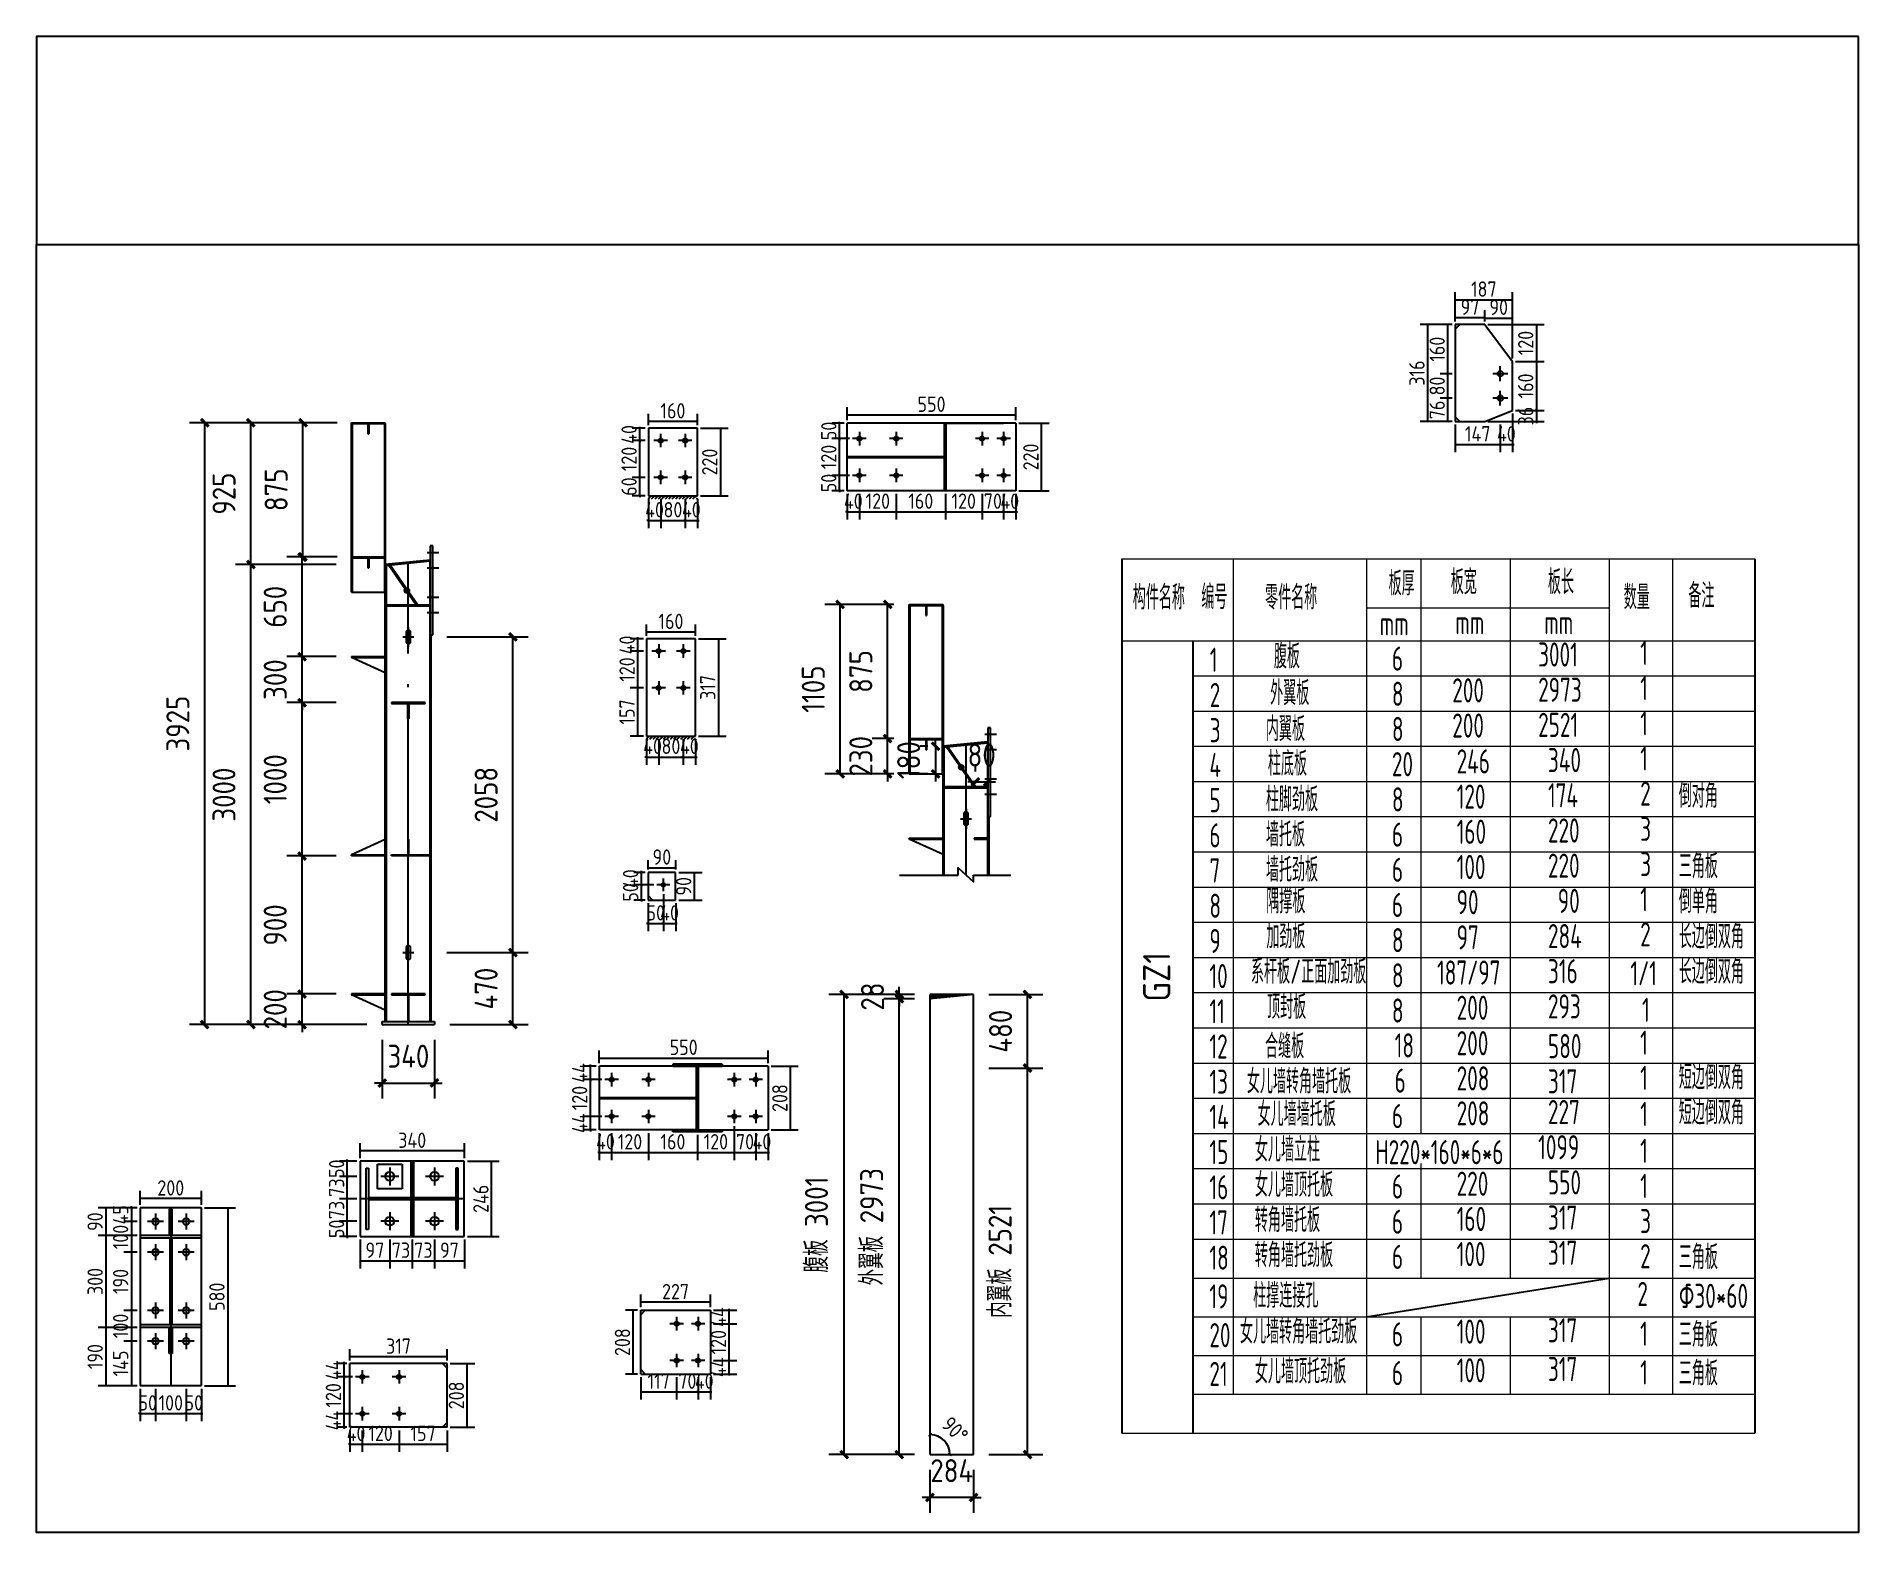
# Model space of a CAD drawing. Extents: x 533809 to 747315, y -17138 to 180511.
# Drawn here: x 640389 to 652269, y 163462 to 173220 of the extents above; entities that cross this region are included whole.
import ezdxf

# ---------------------------------------------------------------- set-up
doc = ezdxf.new("R2010")
doc.units = 0
doc.header["$LTSCALE"] = 1000
doc.header["$MEASUREMENT"] = 0
doc.linetypes.add('CENTER', pattern=[50.8, 31.75, -6.35, 6.35, -6.35])
doc.linetypes.add('DOTE', pattern=[2.42, 2, -0.2, 0.02, -0.2])
doc.layers.add('AXIS', color=3, linetype='Continuous')
doc.layers.add('DOTE', color=1, linetype='Continuous')
doc.layers.add('轴线层', color=1, linetype='CENTER', lineweight=15)
doc.layers.add('钢架', color=7, linetype='Continuous', lineweight=25)
doc.styles.add('hz', font='gbenor.shx', dxfattribs={"width": 0.75, "height": 100, "bigfont": 'gbcbig.shx'})
doc.styles.get("Standard").update_dxf_attribs({"font": 'gbenor.shx', "bigfont": 'gbcbig.shx'})
doc.dimstyles.get("Standard").update_dxf_attribs({"dimscale": 100, "dimtxt": 3.5, "dimasz": 1, "dimexe": 2.5, "dimexo": 3, "dimgap": 1.5, "dimtad": 1, "dimdec": 0, "dimzin": 0, "dimdsep": 46, "dimtxsty": 'Standard', "dimblk": 'ARCHTICK', "dimcen": 0.09, "dimadec": 0, "dimazin": 0, "dimtfac": 1, "dimtdec": 0, "dimtix": 1, "dimtmove": 2, "dimatfit": 3, "dimfxl": 1, "dimtolj": 1, "dimtzin": 0, "dimarcsym": 0})

msp = doc.modelspace()

# ---------------------------------------------------------------- texts
at = {"layer": '轴线层', "color": 4, "linetype": 'ByBlock', "insert": (647604.5, 166925.3), "char_height": 177.06, "attachment_point": 1, "rotation": 90}
msp.add_mtext_dynamic_manual_height_columns('GZ1', width=1139.904, gutter_width=12.5, heights=[0], dxfattribs=at).dxf.set("width", 1038.225)
at = {"layer": '钢架', "lineweight": 13, "attachment_point": 1, "style": 'hz'}
for s, insert, char_height, width in [('构件名称', (647537.2, 169639.6), 157.39, 645.006), ('编号', (647983.9, 169642.5), 157.39, 645.006), ('零件名称', (648399.5, 169639.6), 157.39, 645.006), ('板厚', (649205.4, 169731), 157.39, 645.006), ('板宽', (649610.2, 169739.9), 157.39, 645.006), ('板长', (650243.8, 169739.9), 157.39, 645.006), ('数量', (650738.1, 169641), 157.39, 645.006), ('备注', (651159.6, 169651), 157.39, 645.006), ('mm', (649147.2, 169470.5), 157.39, 727.44), ('mm', (649640, 169477.9), 157.39, 645.006), ('mm', (650219.7, 169477.9), 157.39, 645.006), ('1', (648038.9, 169233), 157.4, 645.006), (' 腹板', (648393, 169255.4), 157.39, 645.006), ('\\pi400,t600;    6', (648570.7, 169240.7), 157.386, 976.781), ('\\pi400,t600;    3001', (649524.1, 169267.5), 157.386, 976.781), ('\\pi400,t600;    1', (650189.5, 169278.2), 157.386, 976.781), ('2', (648038.9, 169003.4), 157.4, 645.006), ('外翼板', (648433.2, 169016.8), 157.39, 645.006), ('\\pi400,t600;    8', (648570.7, 169011.2), 157.386, 976.781), ('\\pi400,t600;    200', (648964.1, 169033.7), 157.386, 976.781), ('\\pi400,t600;    2973', (649524.1, 169038), 157.386, 976.781), ('\\pi400,t600;    1', (650189.5, 169048.6), 157.386, 976.781), ('\\pi400,t600;    1', (650189.5, 168819.1), 157.386, 976.781), ('3', (648038.9, 168773.9), 157.4, 645.006), ('内翼板', (648405.1, 168781.9), 157.39, 645.006), ('\\pi400,t600;    8', (648570.7, 168781.7), 157.386, 976.781), ('\\pi400,t600;    200', (648964.1, 168804.2), 157.386, 976.781), ('\\pi400,t600;    2521', (649524.1, 168808.5), 157.386, 976.781), ('\\pi400,t600;     340', (649524.1, 168578.9), 157.386, 976.781), ('\\pi400,t600;    1', (650189.5, 168589.6), 157.386, 976.781), ('4', (648036.7, 168547.2), 157.4, 645.006), ('  柱底板', (648290.1, 168555.9), 157.39, 645.006), ('\\pi400,t600;    20', (648570.7, 168552.2), 157.386, 976.781), ('\\pi400,t600;    246', (648992.8, 168570.4), 157.386, 976.781), ('\\pi400,t600;    120', (648992.8, 168340.8), 157.386, 976.781), ('\\pi400,t600;     174', (649524.1, 168349.4), 157.386, 976.781), ('\\pi400,t600;    2', (650189.5, 168360.1), 157.386, 976.781), ('倒对角', (651097.2, 168346.6), 157.39, 645.006), ('5', (648036.7, 168317.7), 157.4, 645.006), ('柱脚劲板', (648405.1, 168322.9), 157.39, 645.006), ('\\pi400,t600;    8', (648570.7, 168322.7), 157.386, 976.781), ('墙托板', (648405.1, 168093.4), 157.39, 645.006), ('\\pi400,t600;    160', (648992.8, 168111.3), 157.386, 976.781), ('\\pi400,t600;     220', (649524.1, 168119.9), 157.386, 976.781), ('\\pi400,t600;    3', (650189.5, 168130.6), 157.386, 976.781), ('6', (648036.7, 168088.2), 157.4, 645.006), ('\\pi400,t600;    6', (648570.7, 168093.1), 157.386, 976.781), ('墙托劲板', (648405.1, 167863.9), 157.39, 645.006), ('\\pi400,t600;    100', (648992.8, 167881.8), 157.386, 976.781), ('\\pi400,t600;     220', (649524.1, 167890.4), 157.386, 976.781), ('\\pi400,t600;    3', (650189.5, 167901), 157.386, 976.781), ('三角板', (651097.2, 167887.5), 157.39, 645.006), ('7', (648036.7, 167858.7), 157.4, 645.006), ('\\pi400,t600;    6', (648570.7, 167863.6), 157.386, 976.781), ('8', (648036.7, 167629.1), 157.4, 645.006), ('隅撑板', (648407.5, 167658), 157.39, 645.006), ('\\pi400,t600;    6', (648570.7, 167634.1), 157.386, 976.781), ('\\pi400,t600;    90', (648992.8, 167652.3), 157.386, 976.781), ('\\pi400,t600;      90', (649524.1, 167660.9), 157.386, 976.781), ('\\pi400,t600;    1', (650189.5, 167671.5), 157.386, 976.781), ('倒单角', (651097.2, 167658), 157.39, 645.006), ('9', (648036.7, 167399.6), 157.4, 645.006), ('加劲板', (648407.5, 167428.5), 157.39, 645.006), ('\\pi400,t600;    8', (648570.7, 167404.6), 157.386, 976.781), ('\\pi400,t600;    97', (648992.8, 167422.8), 157.386, 976.781), ('\\pi400,t600;     284', (649524.1, 167431.3), 157.386, 976.781), ('\\pi400,t600;    2', (650189.5, 167442), 157.386, 976.781), ('长边倒双角', (651097.2, 167428.5), 157.39, 645.006), ('10', (648036.7, 167170.1), 157.39, 645.006), ('系杆板/正面加劲板', (648307.6, 167199), 157.39, 798.54), ('\\pi400,t600;    8', (648570.7, 167175), 157.386, 976.781), ('\\pi400,t600;  187/97', (648992.8, 167193.2), 157.386, 1221.098), ('\\pi400,t600;     316', (649524.1, 167201.8), 157.386, 976.781), ('\\pi400,t600;   1/1', (650189.4, 167188.8), 157.386, 976.781), ('长边倒双角', (651097.2, 167199), 157.39, 645.006), ('11', (648036.7, 166940.6), 157.39, 645.006), ('顶封板', (648412.5, 166969.4), 157.39, 344.589), ('\\pi400,t600;    8', (648570.7, 166945.5), 157.386, 976.781), ('\\pi400,t600;    200', (648992.8, 166963.7), 157.386, 1103.062), ('\\pi400,t600;     293', (649524.1, 166972.3), 157.386, 976.781), ('\\pi400,t600;     1', (650137.5, 166950.2), 157.386, 976.781), ('12', (648036.7, 166711.1), 157.39, 645.006), ('  合缝板', (648271.4, 166712.6), 157.39, 645.006), ('\\pi400,t600;     18', (648524.1, 166718.2), 157.386, 976.781), ('\\pi400,t600;    200', (648992.8, 166732.6), 157.386, 976.781), ('\\pi400,t600;     580', (649524.1, 166713.4), 157.386, 976.781), ('\\pi400,t600;   1', (650253.2, 166735.8), 157.386, 976.781), ('13', (648036.7, 166481.5), 157.39, 645.006), ('女儿墙转角墙托板', (648281.1, 166483), 157.39, 1025.637), ('\\pi400,t600;     6', (648524.1, 166488.6), 157.386, 976.781), ('\\pi400,t600;    208', (648992.8, 166503), 157.386, 976.781), ('\\pi400,t600;     317', (649524.1, 166483.9), 157.386, 976.781), ('\\pi400,t600;   1', (650253.2, 166506.3), 157.386, 976.781), ('短边倒双角', (651097.2, 166510.4), 157.39, 645.006), ('14', (648036.7, 166252), 157.39, 645.006), (' 女儿墙墙托板', (648286.8, 166270.6), 157.39, 1028.695), ('\\pi400,t600;    6', (648570.7, 166257), 157.386, 976.781), ('\\pi400,t600;    208', (648992.8, 166275.2), 157.386, 976.781), ('\\pi400,t600;     227', (649524.1, 166283.7), 157.386, 976.781), ('\\pi400,t600;    1', (650189.4, 166270.7), 157.386, 976.781), ('短边倒双角', (651097.2, 166280.9), 157.39, 645.006), ('15', (648036.7, 166022.5), 157.39, 645.006), ('女儿墙立柱', (648333.3, 166038.5), 157.39, 645.006), ('\\pi400,t600;H220*160*6*6   ', (648718.6, 166021.8), 157.386, 1068.691), ('\\pi400,t600;    1099', (649524.1, 166054.2), 157.386, 976.781), ('\\pi400,t600;   1', (650253.2, 166030.6), 157.386, 976.781), ('16', (648036.7, 165793), 157.39, 645.006), ('女儿墙顶托板', (648333.3, 165808.9), 157.39, 645.006), ('\\pi400,t600;    6', (648570.7, 165797.9), 157.386, 976.781), ('\\pi400,t600;    220', (648992.8, 165816.1), 157.386, 976.781), ('\\pi400,t600;     550', (649524.1, 165824.7), 157.386, 976.781), ('\\pi400,t600;   1', (650253.2, 165801.1), 157.386, 976.781), ('17', (648036.7, 165563.4), 157.39, 645.006), ('转角墙托板', (648333.3, 165579.4), 157.39, 645.006), ('\\pi400,t600;    6', (648570.7, 165568.4), 157.386, 976.781), ('\\pi400,t600;    160', (648992.8, 165586.6), 157.386, 976.781), ('\\pi400,t600;     317', (649524.1, 165595.2), 157.386, 976.781), ('\\pi400,t600;   3', (650253.2, 165572.8), 157.386, 976.781), ('18', (648036.7, 165333.9), 157.39, 645.006), ('转角墙托劲板', (648333.3, 165349.9), 157.39, 645.006), ('\\pi400,t600;    6', (648570.7, 165338.9), 157.386, 976.781), ('\\pi400,t600;    100', (648992.8, 165357.1), 157.386, 976.781), ('\\pi400,t600;     317', (649524.1, 165365.6), 157.386, 976.781), ('\\pi400,t600;   2', (650253.2, 165343.3), 157.386, 976.781), ('三角板', (651097.2, 165337.5), 157.39, 645.006), ('19', (648036.7, 165081.3), 157.39, 645.006), ('柱撑连接孔', (648322.3, 165086.1), 157.39, 645.006), ('\\pi400,t600;  2', (650299.1, 165097), 157.386, 976.781), ('Φ30*60', (651097.2, 165084.8), 157.39, 645.006), ('20', (648036.7, 164828.6), 157.39, 645.006), ('女儿墙转角墙托劲板', (648235.9, 164851.7), 157.39, 1436.204), ('\\pi400,t600;    6', (648570.7, 164833.5), 157.386, 976.781), ('\\pi400,t600;    100', (648992.8, 164851.7), 157.386, 976.781), ('\\pi400,t600;     317', (649524.1, 164860.3), 157.386, 976.781), ('\\pi400,t600;   1', (650253.2, 164838), 157.386, 976.781), ('三角板', (651097.2, 164832.1), 157.39, 645.006), ('21', (648036.7, 164575.9), 157.39, 645.006), ('女儿墙顶托劲板', (648333.3, 164591.9), 157.39, 645.006), ('\\pi400,t600;    6', (648570.7, 164580.9), 157.386, 976.781), ('\\pi400,t600;    100', (648992.8, 164599.1), 157.386, 976.781), ('\\pi400,t600;     317', (649524.1, 164607.6), 157.386, 976.781), ('\\pi400,t600;   1', (650253.2, 164585.3), 157.386, 976.781), ('三角板', (651097.2, 164579.5), 157.39, 645.006)]:
    msp.add_mtext(s, dxfattribs=dict(at, insert=insert, char_height=char_height, width=width))

# ---------------------------------------------------------------- blocks, each defined once
blk = doc.blocks.new('_ArchTick')
at = {"color": 0, "linetype": 'ByBlock', "const_width": 0.4}
blk.add_lwpolyline([(-0.5, -0.5), (0.5, 0.5)], dxfattribs=at)
blk = doc.blocks.new('*D60')
at = {"layer": 'AXIS', "color": 3, "lineweight": -2}
for p, q in [((642344, 167875), (642021, 167875)), ((642121, 166975), (642121, 167875)), ((642344, 166975), (642021, 166975))]:
    blk.add_line(p, q, dxfattribs=at)
at = {"layer": 'Defpoints', "color": 0}
for p in [(642121, 167875), (642444, 167875), (642444, 166975)]:
    blk.add_point(p, dxfattribs=at)
at = {"layer": 'AXIS', "color": 3, "lineweight": -2, "xscale": 50, "yscale": 50, "zscale": 50}
for p, rotation in [((642121, 167875), 90), ((642121, 166975), 270)]:
    blk.add_blockref('_ArchTick', p, dxfattribs=dict(at, rotation=rotation))
at = {"layer": 'AXIS', "color": 0, "insert": (641946, 167425), "char_height": 150, "attachment_point": 5, "rotation": 90}
blk.add_mtext('\\A1;900', dxfattribs=at)
blk = doc.blocks.new('*D61')
at = {"layer": 'AXIS', "color": 3, "lineweight": -2}
for p, q in [((642344, 168875), (642021, 168875)), ((642121, 167875), (642121, 168875)), ((642344, 167875), (642021, 167875))]:
    blk.add_line(p, q, dxfattribs=at)
at = {"layer": 'Defpoints', "color": 0}
for p in [(642121, 168875), (642444, 168875), (642444, 167875)]:
    blk.add_point(p, dxfattribs=at)
at = {"layer": 'AXIS', "color": 3, "lineweight": -2, "xscale": 50, "yscale": 50, "zscale": 50}
for p, rotation in [((642121, 168875), 90), ((642121, 167875), 270)]:
    blk.add_blockref('_ArchTick', p, dxfattribs=dict(at, rotation=rotation))
at = {"layer": 'AXIS', "color": 0, "insert": (641946, 168375), "char_height": 150, "attachment_point": 5, "rotation": 90}
blk.add_mtext('\\A1;1000', dxfattribs=at)
blk = doc.blocks.new('*D62')
at = {"layer": 'AXIS', "color": 3, "lineweight": -2}
for p, q in [((643064, 167245), (643596, 167245)), ((643496, 166775), (643496, 167245)), ((643084, 166775), (643596, 166775))]:
    blk.add_line(p, q, dxfattribs=at)
at = {"layer": 'Defpoints', "color": 0}
for p in [(642964, 167245), (643496, 167245), (642984, 166775)]:
    blk.add_point(p, dxfattribs=at)
at = {"layer": 'AXIS', "color": 3, "lineweight": -2, "xscale": 50, "yscale": 50, "zscale": 50}
for p, rotation in [((643496, 167245), 90), ((643496, 166775), 270)]:
    blk.add_blockref('_ArchTick', p, dxfattribs=dict(at, rotation=rotation))
at = {"layer": 'AXIS', "color": 0, "insert": (643321, 167010), "char_height": 150, "attachment_point": 5, "rotation": 90}
blk.add_mtext('\\A1;470', dxfattribs=at)
blk = doc.blocks.new('*D63')
at = {"layer": 'AXIS', "color": 3, "lineweight": -2}
for p, q in [((643064, 169303), (643596, 169303)), ((643496, 167245), (643496, 169303)), ((643064, 167245), (643596, 167245))]:
    blk.add_line(p, q, dxfattribs=at)
at = {"layer": 'Defpoints', "color": 0}
for p in [(642964, 169303), (643496, 169303), (642964, 167245)]:
    blk.add_point(p, dxfattribs=at)
at = {"layer": 'AXIS', "color": 3, "lineweight": -2, "xscale": 50, "yscale": 50, "zscale": 50}
for p, rotation in [((643496, 169303), 90), ((643496, 167245), 270)]:
    blk.add_blockref('_ArchTick', p, dxfattribs=dict(at, rotation=rotation))
at = {"layer": 'AXIS', "color": 0, "insert": (643321, 168274), "char_height": 150, "attachment_point": 5, "rotation": 90}
blk.add_mtext('\\A1;2058', dxfattribs=at)
blk = doc.blocks.new('*D66')
at = {"layer": 'AXIS', "color": 3, "lineweight": -2}
for p, q in [((642344, 169775), (641687, 169775)), ((641787, 166775), (641787, 169775)), ((642544, 166775), (641687, 166775))]:
    blk.add_line(p, q, dxfattribs=at)
at = {"layer": 'Defpoints', "color": 0}
for p in [(641787, 169775), (642444, 169775), (642644, 166775)]:
    blk.add_point(p, dxfattribs=at)
at = {"layer": 'AXIS', "color": 3, "lineweight": -2, "xscale": 50, "yscale": 50, "zscale": 50}
for p, rotation in [((641787, 169775), 90), ((641787, 166775), 270)]:
    blk.add_blockref('_ArchTick', p, dxfattribs=dict(at, rotation=rotation))
at = {"layer": 'AXIS', "color": 0, "insert": (641612, 168275), "char_height": 150, "attachment_point": 5, "rotation": 90}
blk.add_mtext('\\A1;3000', dxfattribs=at)
blk = doc.blocks.new('*D67')
at = {"layer": 'AXIS', "color": 3, "lineweight": -2}
for p, q in [((642344, 170700), (641687, 170700)), ((641787, 169775), (641787, 170700)), ((642344, 169775), (641687, 169775))]:
    blk.add_line(p, q, dxfattribs=at)
at = {"layer": 'Defpoints', "color": 0}
for p in [(641787, 170700), (642444, 170700), (642444, 169775)]:
    blk.add_point(p, dxfattribs=at)
at = {"layer": 'AXIS', "color": 3, "lineweight": -2, "xscale": 50, "yscale": 50, "zscale": 50}
for p, rotation in [((641787, 170700), 90), ((641787, 169775), 270)]:
    blk.add_blockref('_ArchTick', p, dxfattribs=dict(at, rotation=rotation))
at = {"layer": 'AXIS', "color": 0, "insert": (641612, 170238), "char_height": 150, "attachment_point": 5, "rotation": 90}
blk.add_mtext('\\A1;925', dxfattribs=at)
blk = doc.blocks.new('*D68')
at = {"layer": 'AXIS', "color": 3, "lineweight": -2}
for p, q in [((642344, 170700), (641386, 170700)), ((641486, 166775), (641486, 170700)), ((642544, 166775), (641386, 166775))]:
    blk.add_line(p, q, dxfattribs=at)
at = {"layer": 'Defpoints', "color": 0}
for p in [(641486, 170700), (642444, 170700), (642644, 166775)]:
    blk.add_point(p, dxfattribs=at)
at = {"layer": 'AXIS', "color": 3, "lineweight": -2, "xscale": 50, "yscale": 50, "zscale": 50}
for p, rotation in [((641486, 170700), 90), ((641486, 166775), 270)]:
    blk.add_blockref('_ArchTick', p, dxfattribs=dict(at, rotation=rotation))
at = {"layer": 'AXIS', "color": 0, "insert": (641311, 168738), "char_height": 150, "attachment_point": 5, "rotation": 90}
blk.add_mtext('\\A1;3925', dxfattribs=at)
blk = doc.blocks.new('*D118')
at = {"layer": 'AXIS', "color": 3, "lineweight": -2}
for p, q in [((642644, 166675), (642644, 166294)), ((642984, 166675), (642984, 166294)), ((642644, 166394), (642594, 166394)), ((642644, 166394), (642984, 166394)), ((642984, 166394), (643034, 166394))]:
    blk.add_line(p, q, dxfattribs=at)
at = {"layer": 'Defpoints', "color": 0}
for p in [(642644, 166775), (642984, 166775), (642984, 166394)]:
    blk.add_point(p, dxfattribs=at)
at = {"layer": 'AXIS', "color": 3, "lineweight": -2, "xscale": 50, "yscale": 50, "zscale": 50}
blk.add_blockref('_ArchTick', (642644, 166394), dxfattribs=at)
at = {"layer": 'AXIS', "color": 3, "lineweight": -2, "xscale": 50, "yscale": 50, "zscale": 50, "rotation": 180}
blk.add_blockref('_ArchTick', (642984, 166394), dxfattribs=at)
at = {"layer": 'AXIS', "color": 0, "insert": (642814, 166569), "char_height": 150, "attachment_point": 5}
blk.add_mtext('\\A1;340', dxfattribs=at)
blk = doc.blocks.new('*D129')
at = {"color": 3, "lineweight": -2}
for p, q in [((641045, 165580), (640958, 165580)), ((641045, 165490), (640958, 165490)), ((641008, 165580), (641008, 165590)), ((641008, 165580), (641008, 165490)), ((641008, 165490), (641008, 165480))]:
    blk.add_line(p, q, dxfattribs=at)
at = {"layer": 'Defpoints', "color": 0}
for p in [(641008, 165490), (641065, 165580), (641065, 165490)]:
    blk.add_point(p, dxfattribs=at)
at = {"color": 3, "lineweight": -2, "xscale": 10, "yscale": 10, "zscale": 10}
for p, rotation in [((641008, 165580), 270), ((641008, 165490), 90)]:
    blk.add_blockref('_ArchTick', p, dxfattribs=dict(at, rotation=rotation))
at = {"color": 0, "insert": (640938, 165535), "char_height": 100, "attachment_point": 5, "rotation": 90}
blk.add_mtext('\\A1;45', dxfattribs=at)
blk = doc.blocks.new('*D119')
at = {"color": 3, "lineweight": -2}
for p, q in [((641045, 165490), (640958, 165490)), ((641008, 165490), (641008, 165290)), ((641045, 165290), (640958, 165290))]:
    blk.add_line(p, q, dxfattribs=at)
at = {"layer": 'Defpoints', "color": 0}
for p in [(641065, 165490), (641008, 165290), (641065, 165290)]:
    blk.add_point(p, dxfattribs=at)
at = {"color": 3, "lineweight": -2, "xscale": 10, "yscale": 10, "zscale": 10}
for p, rotation in [((641008, 165490), 90), ((641008, 165290), 270)]:
    blk.add_blockref('_ArchTick', p, dxfattribs=dict(at, rotation=rotation))
at = {"color": 0, "insert": (640938, 165390), "char_height": 100, "attachment_point": 5, "rotation": 90}
blk.add_mtext('\\A1;100', dxfattribs=at)
blk = doc.blocks.new('*D120')
at = {"color": 3, "lineweight": -2}
for p, q in [((641045, 165290), (640958, 165290)), ((641008, 165290), (641008, 164910)), ((641045, 164910), (640958, 164910))]:
    blk.add_line(p, q, dxfattribs=at)
at = {"layer": 'Defpoints', "color": 0}
for p in [(641065, 165290), (641008, 164910), (641065, 164910)]:
    blk.add_point(p, dxfattribs=at)
at = {"color": 3, "lineweight": -2, "xscale": 10, "yscale": 10, "zscale": 10}
for p, rotation in [((641008, 165290), 90), ((641008, 164910), 270)]:
    blk.add_blockref('_ArchTick', p, dxfattribs=dict(at, rotation=rotation))
at = {"color": 0, "insert": (640938, 165100), "char_height": 100, "attachment_point": 5, "rotation": 90}
blk.add_mtext('\\A1;190', dxfattribs=at)
blk = doc.blocks.new('*D121')
at = {"color": 3, "lineweight": -2}
for p, q in [((641045, 164910), (640958, 164910)), ((641008, 164910), (641008, 164710)), ((641045, 164710), (640958, 164710))]:
    blk.add_line(p, q, dxfattribs=at)
at = {"layer": 'Defpoints', "color": 0}
for p in [(641065, 164910), (641008, 164710), (641065, 164710)]:
    blk.add_point(p, dxfattribs=at)
at = {"color": 3, "lineweight": -2, "xscale": 10, "yscale": 10, "zscale": 10}
for p, rotation in [((641008, 164910), 90), ((641008, 164710), 270)]:
    blk.add_blockref('_ArchTick', p, dxfattribs=dict(at, rotation=rotation))
at = {"color": 0, "insert": (640938, 164810), "char_height": 100, "attachment_point": 5, "rotation": 90}
blk.add_mtext('\\A1;100', dxfattribs=at)
blk = doc.blocks.new('*D130')
at = {"color": 3, "lineweight": -2}
for p, q in [((641045, 164710), (640958, 164710)), ((641008, 164710), (641008, 164420)), ((641045, 164420), (640958, 164420))]:
    blk.add_line(p, q, dxfattribs=at)
at = {"layer": 'Defpoints', "color": 0}
for p in [(641065, 164710), (641008, 164420), (641065, 164420)]:
    blk.add_point(p, dxfattribs=at)
at = {"color": 3, "lineweight": -2, "xscale": 10, "yscale": 10, "zscale": 10}
for p, rotation in [((641008, 164710), 90), ((641008, 164420), 270)]:
    blk.add_blockref('_ArchTick', p, dxfattribs=dict(at, rotation=rotation))
at = {"color": 0, "insert": (640938, 164565), "char_height": 100, "attachment_point": 5, "rotation": 90}
blk.add_mtext('\\A1;145', dxfattribs=at)
blk = doc.blocks.new('*D122')
at = {"color": 3, "lineweight": -2}
for p, q in [((641065, 164400), (641065, 164188)), ((641165, 164400), (641165, 164188)), ((641065, 164238), (641055, 164238)), ((641065, 164238), (641165, 164238)), ((641165, 164238), (641175, 164238))]:
    blk.add_line(p, q, dxfattribs=at)
at = {"layer": 'Defpoints', "color": 0}
for p in [(641065, 164420), (641165, 164420), (641165, 164238)]:
    blk.add_point(p, dxfattribs=at)
at = {"color": 3, "lineweight": -2, "xscale": 10, "yscale": 10, "zscale": 10}
blk.add_blockref('_ArchTick', (641065, 164238), dxfattribs=at)
at = {"color": 3, "lineweight": -2, "xscale": 10, "yscale": 10, "zscale": 10, "rotation": 180}
blk.add_blockref('_ArchTick', (641165, 164238), dxfattribs=at)
at = {"color": 0, "insert": (641115, 164308), "char_height": 100, "attachment_point": 5}
blk.add_mtext('\\A1;50', dxfattribs=at)
blk = doc.blocks.new('*D123')
at = {"color": 3, "lineweight": -2}
for p, q in [((641165, 164400), (641165, 164188)), ((641365, 164400), (641365, 164188)), ((641165, 164238), (641365, 164238))]:
    blk.add_line(p, q, dxfattribs=at)
at = {"layer": 'Defpoints', "color": 0}
for p in [(641165, 164420), (641365, 164420), (641365, 164238)]:
    blk.add_point(p, dxfattribs=at)
at = {"color": 3, "lineweight": -2, "xscale": 10, "yscale": 10, "zscale": 10, "rotation": 180}
blk.add_blockref('_ArchTick', (641165, 164238), dxfattribs=at)
at = {"color": 3, "lineweight": -2, "xscale": 10, "yscale": 10, "zscale": 10}
blk.add_blockref('_ArchTick', (641365, 164238), dxfattribs=at)
at = {"color": 0, "insert": (641265, 164308), "char_height": 100, "attachment_point": 5}
blk.add_mtext('\\A1;100', dxfattribs=at)
blk = doc.blocks.new('*D131')
at = {"color": 3, "lineweight": -2}
for p, q in [((641365, 164400), (641365, 164188)), ((641465, 164400), (641465, 164188)), ((641365, 164238), (641355, 164238)), ((641365, 164238), (641465, 164238)), ((641465, 164238), (641475, 164238))]:
    blk.add_line(p, q, dxfattribs=at)
at = {"layer": 'Defpoints', "color": 0}
for p in [(641365, 164420), (641465, 164420), (641465, 164238)]:
    blk.add_point(p, dxfattribs=at)
at = {"color": 3, "lineweight": -2, "xscale": 10, "yscale": 10, "zscale": 10}
blk.add_blockref('_ArchTick', (641365, 164238), dxfattribs=at)
at = {"color": 3, "lineweight": -2, "xscale": 10, "yscale": 10, "zscale": 10, "rotation": 180}
blk.add_blockref('_ArchTick', (641465, 164238), dxfattribs=at)
at = {"color": 0, "insert": (641415, 164308), "char_height": 100, "attachment_point": 5}
blk.add_mtext('\\A1;50', dxfattribs=at)
blk = doc.blocks.new('*D124')
at = {"color": 3, "lineweight": -2}
for p, q in [((641045, 165580), (640792, 165580)), ((640842, 165580), (640842, 165400)), ((641045, 165400), (640792, 165400))]:
    blk.add_line(p, q, dxfattribs=at)
at = {"layer": 'Defpoints', "color": 0}
for p in [(641065, 165580), (640842, 165400), (641065, 165400)]:
    blk.add_point(p, dxfattribs=at)
at = {"color": 3, "lineweight": -2, "xscale": 10, "yscale": 10, "zscale": 10}
for p, rotation in [((640842, 165580), 90), ((640842, 165400), 270)]:
    blk.add_blockref('_ArchTick', p, dxfattribs=dict(at, rotation=rotation))
at = {"color": 0, "insert": (640772, 165490), "char_height": 100, "attachment_point": 5, "rotation": 90}
blk.add_mtext('\\A1;90', dxfattribs=at)
blk = doc.blocks.new('*D125')
at = {"color": 3, "lineweight": -2}
for p, q in [((641045, 165400), (640792, 165400)), ((640842, 165400), (640842, 164800)), ((641045, 164800), (640792, 164800))]:
    blk.add_line(p, q, dxfattribs=at)
at = {"layer": 'Defpoints', "color": 0}
for p in [(641065, 165400), (640842, 164800), (641065, 164800)]:
    blk.add_point(p, dxfattribs=at)
at = {"color": 3, "lineweight": -2, "xscale": 10, "yscale": 10, "zscale": 10}
for p, rotation in [((640842, 165400), 90), ((640842, 164800), 270)]:
    blk.add_blockref('_ArchTick', p, dxfattribs=dict(at, rotation=rotation))
at = {"color": 0, "insert": (640772, 165100), "char_height": 100, "attachment_point": 5, "rotation": 90}
blk.add_mtext('\\A1;300', dxfattribs=at)
blk = doc.blocks.new('*D126')
at = {"color": 3, "lineweight": -2}
for p, q in [((641045, 164800), (640792, 164800)), ((640842, 164800), (640842, 164420)), ((641045, 164420), (640792, 164420))]:
    blk.add_line(p, q, dxfattribs=at)
at = {"layer": 'Defpoints', "color": 0}
for p in [(641065, 164800), (640842, 164420), (641065, 164420)]:
    blk.add_point(p, dxfattribs=at)
at = {"color": 3, "lineweight": -2, "xscale": 10, "yscale": 10, "zscale": 10}
for p, rotation in [((640842, 164800), 90), ((640842, 164420), 270)]:
    blk.add_blockref('_ArchTick', p, dxfattribs=dict(at, rotation=rotation))
at = {"color": 0, "insert": (640772, 164610), "char_height": 100, "attachment_point": 5, "rotation": 90}
blk.add_mtext('\\A1;190', dxfattribs=at)
blk = doc.blocks.new('*D127')
at = {"color": 3, "lineweight": -2}
for p, q in [((641485, 165580), (641686, 165580)), ((641636, 165580), (641636, 164420)), ((641485, 164420), (641686, 164420))]:
    blk.add_line(p, q, dxfattribs=at)
at = {"layer": 'Defpoints', "color": 0}
for p in [(641465, 165580), (641465, 164420), (641636, 164420)]:
    blk.add_point(p, dxfattribs=at)
at = {"color": 3, "lineweight": -2, "xscale": 10, "yscale": 10, "zscale": 10}
for p, rotation in [((641636, 165580), 90), ((641636, 164420), 270)]:
    blk.add_blockref('_ArchTick', p, dxfattribs=dict(at, rotation=rotation))
at = {"color": 0, "insert": (641566, 165000), "char_height": 100, "attachment_point": 5, "rotation": 90}
blk.add_mtext('\\A1;580', dxfattribs=at)
blk = doc.blocks.new('*D128')
at = {"color": 3, "lineweight": -2}
for p, q in [((641065, 165600), (641065, 165690)), ((641465, 165640), (641065, 165640)), ((641465, 165600), (641465, 165690))]:
    blk.add_line(p, q, dxfattribs=at)
at = {"layer": 'Defpoints', "color": 0}
for p in [(641065, 165640), (641065, 165580), (641465, 165580)]:
    blk.add_point(p, dxfattribs=at)
at = {"color": 3, "lineweight": -2, "xscale": 10, "yscale": 10, "zscale": 10, "rotation": 180}
blk.add_blockref('_ArchTick', (641065, 165640), dxfattribs=at)
at = {"color": 3, "lineweight": -2, "xscale": 10, "yscale": 10, "zscale": 10}
blk.add_blockref('_ArchTick', (641465, 165640), dxfattribs=at)
at = {"color": 0, "insert": (641265, 165710), "char_height": 100, "attachment_point": 5}
blk.add_mtext('\\A1;200', dxfattribs=at)
blk = doc.blocks.new('*D132')
at = {"layer": 'AXIS', "color": 3, "lineweight": -2}
for p, q in [((642344, 169175), (642021, 169175)), ((642121, 169175), (642121, 169225)), ((642121, 168875), (642121, 169175)), ((642344, 168875), (642021, 168875)), ((642121, 168875), (642121, 168825))]:
    blk.add_line(p, q, dxfattribs=at)
at = {"layer": 'Defpoints', "color": 0}
for p in [(642121, 169175), (642444, 169175), (642444, 168875)]:
    blk.add_point(p, dxfattribs=at)
at = {"layer": 'AXIS', "color": 3, "lineweight": -2, "xscale": 50, "yscale": 50, "zscale": 50}
for p, rotation in [((642121, 169175), 270), ((642121, 168875), 90)]:
    blk.add_blockref('_ArchTick', p, dxfattribs=dict(at, rotation=rotation))
at = {"layer": 'AXIS', "color": 0, "insert": (641946, 169025), "char_height": 150, "attachment_point": 5, "rotation": 90}
blk.add_mtext('\\A1;300', dxfattribs=at)
blk = doc.blocks.new('*D133')
at = {"layer": 'AXIS', "color": 3, "lineweight": -2}
for p, q in [((642344, 169825), (642021, 169825)), ((642121, 169175), (642121, 169825)), ((642344, 169175), (642021, 169175))]:
    blk.add_line(p, q, dxfattribs=at)
at = {"layer": 'Defpoints', "color": 0}
for p in [(642121, 169825), (642444, 169825), (642444, 169175)]:
    blk.add_point(p, dxfattribs=at)
at = {"layer": 'AXIS', "color": 3, "lineweight": -2, "xscale": 50, "yscale": 50, "zscale": 50}
for p, rotation in [((642121, 169825), 90), ((642121, 169175), 270)]:
    blk.add_blockref('_ArchTick', p, dxfattribs=dict(at, rotation=rotation))
at = {"layer": 'AXIS', "color": 0, "insert": (641946, 169500), "char_height": 150, "attachment_point": 5, "rotation": 90}
blk.add_mtext('\\A1;650', dxfattribs=at)
blk = doc.blocks.new('*D135')
at = {"color": 3, "lineweight": -2}
for p, q in [((642499, 165373), (642499, 165184)), ((642693, 165373), (642693, 165184)), ((642499, 165234), (642693, 165234))]:
    blk.add_line(p, q, dxfattribs=at)
at = {"layer": 'Defpoints', "color": 0}
for p in [(642499, 165393), (642693, 165393), (642693, 165234)]:
    blk.add_point(p, dxfattribs=at)
at = {"color": 3, "lineweight": -2, "xscale": 10, "yscale": 10, "zscale": 10, "rotation": 180}
blk.add_blockref('_ArchTick', (642499, 165234), dxfattribs=at)
at = {"color": 3, "lineweight": -2, "xscale": 10, "yscale": 10, "zscale": 10}
blk.add_blockref('_ArchTick', (642693, 165234), dxfattribs=at)
at = {"color": 0, "insert": (642596, 165304), "char_height": 100, "attachment_point": 5}
blk.add_mtext('\\A1;97', dxfattribs=at)
blk = doc.blocks.new('*D136')
at = {"color": 3, "lineweight": -2}
for p, q in [((642693, 165373), (642693, 165184)), ((642839, 165373), (642839, 165184)), ((642693, 165234), (642839, 165234))]:
    blk.add_line(p, q, dxfattribs=at)
at = {"layer": 'Defpoints', "color": 0}
for p in [(642693, 165393), (642839, 165393), (642839, 165234)]:
    blk.add_point(p, dxfattribs=at)
at = {"color": 3, "lineweight": -2, "xscale": 10, "yscale": 10, "zscale": 10, "rotation": 180}
blk.add_blockref('_ArchTick', (642693, 165234), dxfattribs=at)
at = {"color": 3, "lineweight": -2, "xscale": 10, "yscale": 10, "zscale": 10}
blk.add_blockref('_ArchTick', (642839, 165234), dxfattribs=at)
at = {"color": 0, "insert": (642766, 165304), "char_height": 100, "attachment_point": 5}
blk.add_mtext('\\A1;73', dxfattribs=at)
blk = doc.blocks.new('*D137')
at = {"color": 3, "lineweight": -2}
for p, q in [((642839, 165373), (642839, 165184)), ((642985, 165373), (642985, 165184)), ((642839, 165234), (642985, 165234))]:
    blk.add_line(p, q, dxfattribs=at)
at = {"layer": 'Defpoints', "color": 0}
for p in [(642839, 165393), (642985, 165393), (642985, 165234)]:
    blk.add_point(p, dxfattribs=at)
at = {"color": 3, "lineweight": -2, "xscale": 10, "yscale": 10, "zscale": 10, "rotation": 180}
blk.add_blockref('_ArchTick', (642839, 165234), dxfattribs=at)
at = {"color": 3, "lineweight": -2, "xscale": 10, "yscale": 10, "zscale": 10}
blk.add_blockref('_ArchTick', (642985, 165234), dxfattribs=at)
at = {"color": 0, "insert": (642912, 165304), "char_height": 100, "attachment_point": 5}
blk.add_mtext('\\A1;73', dxfattribs=at)
blk = doc.blocks.new('*D138')
at = {"color": 3, "lineweight": -2}
for p, q in [((642985, 165373), (642985, 165184)), ((643179, 165373), (643179, 165184)), ((642985, 165234), (643179, 165234))]:
    blk.add_line(p, q, dxfattribs=at)
at = {"layer": 'Defpoints', "color": 0}
for p in [(642985, 165393), (643179, 165393), (643179, 165234)]:
    blk.add_point(p, dxfattribs=at)
at = {"color": 3, "lineweight": -2, "xscale": 10, "yscale": 10, "zscale": 10, "rotation": 180}
blk.add_blockref('_ArchTick', (642985, 165234), dxfattribs=at)
at = {"color": 3, "lineweight": -2, "xscale": 10, "yscale": 10, "zscale": 10}
blk.add_blockref('_ArchTick', (643179, 165234), dxfattribs=at)
at = {"color": 0, "insert": (643082, 165304), "char_height": 100, "attachment_point": 5}
blk.add_mtext('\\A1;97', dxfattribs=at)
blk = doc.blocks.new('*D134')
at = {"color": 3, "lineweight": -2}
for p, q in [((642479, 165493), (642366, 165493)), ((642416, 165493), (642416, 165503)), ((642416, 165393), (642416, 165493)), ((642479, 165393), (642366, 165393)), ((642416, 165393), (642416, 165383))]:
    blk.add_line(p, q, dxfattribs=at)
at = {"layer": 'Defpoints', "color": 0}
for p in [(642416, 165493), (642499, 165493), (642499, 165393)]:
    blk.add_point(p, dxfattribs=at)
at = {"color": 3, "lineweight": -2, "xscale": 10, "yscale": 10, "zscale": 10}
for p, rotation in [((642416, 165493), 270), ((642416, 165393), 90)]:
    blk.add_blockref('_ArchTick', p, dxfattribs=dict(at, rotation=rotation))
at = {"color": 0, "insert": (642346, 165443), "char_height": 100, "attachment_point": 5, "rotation": 90}
blk.add_mtext('\\A1;50', dxfattribs=at)
blk = doc.blocks.new('*D139')
at = {"color": 3, "lineweight": -2}
for p, q in [((642479, 165639), (642366, 165639)), ((642416, 165493), (642416, 165639)), ((642479, 165493), (642366, 165493))]:
    blk.add_line(p, q, dxfattribs=at)
at = {"layer": 'Defpoints', "color": 0}
for p in [(642416, 165639), (642499, 165639), (642499, 165493)]:
    blk.add_point(p, dxfattribs=at)
at = {"color": 3, "lineweight": -2, "xscale": 10, "yscale": 10, "zscale": 10}
for p, rotation in [((642416, 165639), 90), ((642416, 165493), 270)]:
    blk.add_blockref('_ArchTick', p, dxfattribs=dict(at, rotation=rotation))
at = {"color": 0, "insert": (642346, 165566), "char_height": 100, "attachment_point": 5, "rotation": 90}
blk.add_mtext('\\A1;73', dxfattribs=at)
blk = doc.blocks.new('*D140')
at = {"color": 3, "lineweight": -2}
for p, q in [((642479, 165785), (642366, 165785)), ((642416, 165639), (642416, 165785)), ((642479, 165639), (642366, 165639))]:
    blk.add_line(p, q, dxfattribs=at)
at = {"layer": 'Defpoints', "color": 0}
for p in [(642416, 165785), (642499, 165785), (642499, 165639)]:
    blk.add_point(p, dxfattribs=at)
at = {"color": 3, "lineweight": -2, "xscale": 10, "yscale": 10, "zscale": 10}
for p, rotation in [((642416, 165785), 90), ((642416, 165639), 270)]:
    blk.add_blockref('_ArchTick', p, dxfattribs=dict(at, rotation=rotation))
at = {"color": 0, "insert": (642346, 165712), "char_height": 100, "attachment_point": 5, "rotation": 90}
blk.add_mtext('\\A1;73', dxfattribs=at)
blk = doc.blocks.new('*D141')
at = {"color": 3, "lineweight": -2}
for p, q in [((642479, 165885), (642366, 165885)), ((642416, 165885), (642416, 165895)), ((642416, 165785), (642416, 165885)), ((642479, 165785), (642366, 165785)), ((642416, 165785), (642416, 165775))]:
    blk.add_line(p, q, dxfattribs=at)
at = {"layer": 'Defpoints', "color": 0}
for p in [(642416, 165885), (642499, 165885), (642499, 165785)]:
    blk.add_point(p, dxfattribs=at)
at = {"color": 3, "lineweight": -2, "xscale": 10, "yscale": 10, "zscale": 10}
for p, rotation in [((642416, 165885), 270), ((642416, 165785), 90)]:
    blk.add_blockref('_ArchTick', p, dxfattribs=dict(at, rotation=rotation))
at = {"color": 0, "insert": (642346, 165835), "char_height": 100, "attachment_point": 5, "rotation": 90}
blk.add_mtext('\\A1;50', dxfattribs=at)
blk = doc.blocks.new('*D142')
at = {"color": 3, "lineweight": -2}
for p, q in [((642499, 165905), (642499, 166001)), ((643179, 165905), (643179, 166001)), ((643179, 165951), (642499, 165951))]:
    blk.add_line(p, q, dxfattribs=at)
at = {"layer": 'Defpoints', "color": 0}
for p in [(642499, 165951), (642499, 165885), (643179, 165885)]:
    blk.add_point(p, dxfattribs=at)
at = {"color": 3, "lineweight": -2, "xscale": 10, "yscale": 10, "zscale": 10, "rotation": 180}
blk.add_blockref('_ArchTick', (642499, 165951), dxfattribs=at)
at = {"color": 3, "lineweight": -2, "xscale": 10, "yscale": 10, "zscale": 10}
blk.add_blockref('_ArchTick', (643179, 165951), dxfattribs=at)
at = {"color": 0, "insert": (642839, 166021), "char_height": 100, "attachment_point": 5}
blk.add_mtext('\\A1;340', dxfattribs=at)
blk = doc.blocks.new('*D143')
at = {"color": 3, "lineweight": -2}
for p, q in [((643199, 165885), (643407, 165885)), ((643357, 165393), (643357, 165885)), ((643199, 165393), (643407, 165393))]:
    blk.add_line(p, q, dxfattribs=at)
at = {"layer": 'Defpoints', "color": 0}
for p in [(643179, 165885), (643357, 165885), (643179, 165393)]:
    blk.add_point(p, dxfattribs=at)
at = {"color": 3, "lineweight": -2, "xscale": 10, "yscale": 10, "zscale": 10}
for p, rotation in [((643357, 165885), 90), ((643357, 165393), 270)]:
    blk.add_blockref('_ArchTick', p, dxfattribs=dict(at, rotation=rotation))
at = {"color": 0, "insert": (643287, 165639), "char_height": 100, "attachment_point": 5, "rotation": 90}
blk.add_mtext('\\A1;246', dxfattribs=at)
blk = doc.blocks.new('*D179')
at = {"color": 3, "lineweight": -2}
for p, q in [((644379, 170204), (644379, 170013)), ((644459, 170204), (644459, 170013)), ((644379, 170063), (644369, 170063)), ((644379, 170063), (644459, 170063)), ((644459, 170063), (644469, 170063))]:
    blk.add_line(p, q, dxfattribs=at)
at = {"layer": 'Defpoints', "color": 0}
for p in [(644379, 170224), (644459, 170224), (644459, 170063)]:
    blk.add_point(p, dxfattribs=at)
at = {"color": 3, "lineweight": -2, "xscale": 10, "yscale": 10, "zscale": 10}
blk.add_blockref('_ArchTick', (644379, 170063), dxfattribs=at)
at = {"color": 3, "lineweight": -2, "xscale": 10, "yscale": 10, "zscale": 10, "rotation": 180}
blk.add_blockref('_ArchTick', (644459, 170063), dxfattribs=at)
at = {"color": 0, "insert": (644419, 170133), "char_height": 100, "attachment_point": 5}
blk.add_mtext('\\A1;40', dxfattribs=at)
blk = doc.blocks.new('*D174')
at = {"color": 3, "lineweight": -2}
for p, q in [((644459, 170204), (644459, 170013)), ((644619, 170204), (644619, 170013)), ((644459, 170063), (644619, 170063))]:
    blk.add_line(p, q, dxfattribs=at)
at = {"layer": 'Defpoints', "color": 0}
for p in [(644459, 170224), (644619, 170224), (644619, 170063)]:
    blk.add_point(p, dxfattribs=at)
at = {"color": 3, "lineweight": -2, "xscale": 10, "yscale": 10, "zscale": 10, "rotation": 180}
blk.add_blockref('_ArchTick', (644459, 170063), dxfattribs=at)
at = {"color": 3, "lineweight": -2, "xscale": 10, "yscale": 10, "zscale": 10}
blk.add_blockref('_ArchTick', (644619, 170063), dxfattribs=at)
at = {"color": 0, "insert": (644539, 170133), "char_height": 100, "attachment_point": 5}
blk.add_mtext('\\A1;80', dxfattribs=at)
blk = doc.blocks.new('*D175')
at = {"color": 3, "lineweight": -2}
for p, q in [((644619, 170204), (644619, 170013)), ((644699, 170204), (644699, 170013)), ((644619, 170063), (644609, 170063)), ((644619, 170063), (644699, 170063)), ((644699, 170063), (644709, 170063))]:
    blk.add_line(p, q, dxfattribs=at)
at = {"layer": 'Defpoints', "color": 0}
for p in [(644619, 170224), (644699, 170224), (644699, 170063)]:
    blk.add_point(p, dxfattribs=at)
at = {"color": 3, "lineweight": -2, "xscale": 10, "yscale": 10, "zscale": 10}
blk.add_blockref('_ArchTick', (644619, 170063), dxfattribs=at)
at = {"color": 3, "lineweight": -2, "xscale": 10, "yscale": 10, "zscale": 10, "rotation": 180}
blk.add_blockref('_ArchTick', (644699, 170063), dxfattribs=at)
at = {"color": 0, "insert": (644659, 170133), "char_height": 100, "attachment_point": 5}
blk.add_mtext('\\A1;40', dxfattribs=at)
blk = doc.blocks.new('*D176')
at = {"color": 3, "lineweight": -2}
for p, q in [((644359, 170344), (644273, 170344)), ((644323, 170344), (644323, 170354)), ((644323, 170224), (644323, 170344)), ((644359, 170224), (644273, 170224)), ((644323, 170224), (644323, 170214))]:
    blk.add_line(p, q, dxfattribs=at)
at = {"layer": 'Defpoints', "color": 0}
for p in [(644323, 170344), (644379, 170344), (644379, 170224)]:
    blk.add_point(p, dxfattribs=at)
at = {"color": 3, "lineweight": -2, "xscale": 10, "yscale": 10, "zscale": 10}
for p, rotation in [((644323, 170344), 270), ((644323, 170224), 90)]:
    blk.add_blockref('_ArchTick', p, dxfattribs=dict(at, rotation=rotation))
at = {"color": 0, "insert": (644253, 170284), "char_height": 100, "attachment_point": 5, "rotation": 90}
blk.add_mtext('\\A1;60', dxfattribs=at)
blk = doc.blocks.new('*D177')
at = {"color": 3, "lineweight": -2}
for p, q in [((644359, 170584), (644273, 170584)), ((644323, 170344), (644323, 170584)), ((644359, 170344), (644273, 170344))]:
    blk.add_line(p, q, dxfattribs=at)
at = {"layer": 'Defpoints', "color": 0}
for p in [(644323, 170584), (644379, 170584), (644379, 170344)]:
    blk.add_point(p, dxfattribs=at)
at = {"color": 3, "lineweight": -2, "xscale": 10, "yscale": 10, "zscale": 10}
for p, rotation in [((644323, 170584), 90), ((644323, 170344), 270)]:
    blk.add_blockref('_ArchTick', p, dxfattribs=dict(at, rotation=rotation))
at = {"color": 0, "insert": (644253, 170464), "char_height": 100, "attachment_point": 5, "rotation": 90}
blk.add_mtext('\\A1;120', dxfattribs=at)
blk = doc.blocks.new('*D180')
at = {"color": 3, "lineweight": -2}
for p, q in [((644359, 170664), (644273, 170664)), ((644323, 170664), (644323, 170674)), ((644323, 170584), (644323, 170664)), ((644359, 170584), (644273, 170584)), ((644323, 170584), (644323, 170574))]:
    blk.add_line(p, q, dxfattribs=at)
at = {"layer": 'Defpoints', "color": 0}
for p in [(644323, 170664), (644379, 170664), (644379, 170584)]:
    blk.add_point(p, dxfattribs=at)
at = {"color": 3, "lineweight": -2, "xscale": 10, "yscale": 10, "zscale": 10}
for p, rotation in [((644323, 170664), 270), ((644323, 170584), 90)]:
    blk.add_blockref('_ArchTick', p, dxfattribs=dict(at, rotation=rotation))
at = {"color": 0, "insert": (644253, 170624), "char_height": 100, "attachment_point": 5, "rotation": 90}
blk.add_mtext('\\A1;40', dxfattribs=at)
blk = doc.blocks.new('*D181')
at = {"color": 3, "lineweight": -2}
for p, q in [((644379, 170684), (644379, 170758)), ((644699, 170684), (644699, 170758)), ((644699, 170708), (644379, 170708))]:
    blk.add_line(p, q, dxfattribs=at)
at = {"layer": 'Defpoints', "color": 0}
for p in [(644379, 170708), (644379, 170664), (644699, 170664)]:
    blk.add_point(p, dxfattribs=at)
at = {"color": 3, "lineweight": -2, "xscale": 10, "yscale": 10, "zscale": 10, "rotation": 180}
blk.add_blockref('_ArchTick', (644379, 170708), dxfattribs=at)
at = {"color": 3, "lineweight": -2, "xscale": 10, "yscale": 10, "zscale": 10}
blk.add_blockref('_ArchTick', (644699, 170708), dxfattribs=at)
at = {"color": 0, "insert": (644539, 170778), "char_height": 100, "attachment_point": 5}
blk.add_mtext('\\A1;160', dxfattribs=at)
blk = doc.blocks.new('*D178')
at = {"color": 3, "lineweight": -2}
for p, q in [((644719, 170664), (644899, 170664)), ((644849, 170664), (644849, 170224)), ((644719, 170224), (644899, 170224))]:
    blk.add_line(p, q, dxfattribs=at)
at = {"layer": 'Defpoints', "color": 0}
for p in [(644699, 170664), (644699, 170224), (644849, 170224)]:
    blk.add_point(p, dxfattribs=at)
at = {"color": 3, "lineweight": -2, "xscale": 10, "yscale": 10, "zscale": 10}
for p, rotation in [((644849, 170664), 90), ((644849, 170224), 270)]:
    blk.add_blockref('_ArchTick', p, dxfattribs=dict(at, rotation=rotation))
at = {"color": 0, "insert": (644779, 170444), "char_height": 100, "attachment_point": 5, "rotation": 90}
blk.add_mtext('\\A1;220', dxfattribs=at)
blk = doc.blocks.new('*D187')
at = {"color": 3, "lineweight": -2}
for p, q in [((644366, 168637), (644366, 168470)), ((644446, 168637), (644446, 168470)), ((644366, 168520), (644356, 168520)), ((644366, 168520), (644446, 168520)), ((644446, 168520), (644456, 168520))]:
    blk.add_line(p, q, dxfattribs=at)
at = {"layer": 'Defpoints', "color": 0}
for p in [(644366, 168657), (644446, 168657), (644446, 168520)]:
    blk.add_point(p, dxfattribs=at)
at = {"color": 3, "lineweight": -2, "xscale": 10, "yscale": 10, "zscale": 10}
blk.add_blockref('_ArchTick', (644366, 168520), dxfattribs=at)
at = {"color": 3, "lineweight": -2, "xscale": 10, "yscale": 10, "zscale": 10, "rotation": 180}
blk.add_blockref('_ArchTick', (644446, 168520), dxfattribs=at)
at = {"color": 0, "insert": (644406, 168590), "char_height": 100, "attachment_point": 5}
blk.add_mtext('\\A1;40', dxfattribs=at)
blk = doc.blocks.new('*D182')
at = {"color": 3, "lineweight": -2}
for p, q in [((644446, 168637), (644446, 168470)), ((644606, 168637), (644606, 168470)), ((644446, 168520), (644606, 168520))]:
    blk.add_line(p, q, dxfattribs=at)
at = {"layer": 'Defpoints', "color": 0}
for p in [(644446, 168657), (644606, 168657), (644606, 168520)]:
    blk.add_point(p, dxfattribs=at)
at = {"color": 3, "lineweight": -2, "xscale": 10, "yscale": 10, "zscale": 10, "rotation": 180}
blk.add_blockref('_ArchTick', (644446, 168520), dxfattribs=at)
at = {"color": 3, "lineweight": -2, "xscale": 10, "yscale": 10, "zscale": 10}
blk.add_blockref('_ArchTick', (644606, 168520), dxfattribs=at)
at = {"color": 0, "insert": (644526, 168590), "char_height": 100, "attachment_point": 5}
blk.add_mtext('\\A1;80', dxfattribs=at)
blk = doc.blocks.new('*D183')
at = {"color": 3, "lineweight": -2}
for p, q in [((644606, 168637), (644606, 168470)), ((644686, 168637), (644686, 168470)), ((644606, 168520), (644596, 168520)), ((644606, 168520), (644686, 168520)), ((644686, 168520), (644696, 168520))]:
    blk.add_line(p, q, dxfattribs=at)
at = {"layer": 'Defpoints', "color": 0}
for p in [(644606, 168657), (644686, 168657), (644686, 168520)]:
    blk.add_point(p, dxfattribs=at)
at = {"color": 3, "lineweight": -2, "xscale": 10, "yscale": 10, "zscale": 10}
blk.add_blockref('_ArchTick', (644606, 168520), dxfattribs=at)
at = {"color": 3, "lineweight": -2, "xscale": 10, "yscale": 10, "zscale": 10, "rotation": 180}
blk.add_blockref('_ArchTick', (644686, 168520), dxfattribs=at)
at = {"color": 0, "insert": (644646, 168590), "char_height": 100, "attachment_point": 5}
blk.add_mtext('\\A1;40', dxfattribs=at)
blk = doc.blocks.new('*D184')
at = {"color": 3, "lineweight": -2}
for p, q in [((644346, 168971), (644260, 168971)), ((644310, 168657), (644310, 168971)), ((644346, 168657), (644260, 168657))]:
    blk.add_line(p, q, dxfattribs=at)
at = {"layer": 'Defpoints', "color": 0}
for p in [(644310, 168971), (644366, 168971), (644366, 168657)]:
    blk.add_point(p, dxfattribs=at)
at = {"color": 3, "lineweight": -2, "xscale": 10, "yscale": 10, "zscale": 10}
for p, rotation in [((644310, 168971), 90), ((644310, 168657), 270)]:
    blk.add_blockref('_ArchTick', p, dxfattribs=dict(at, rotation=rotation))
at = {"color": 0, "insert": (644240, 168814), "char_height": 100, "attachment_point": 5, "rotation": 90}
blk.add_mtext('\\A1;157', dxfattribs=at)
blk = doc.blocks.new('*D185')
at = {"color": 3, "lineweight": -2}
for p, q in [((644346, 169211), (644260, 169211)), ((644310, 168971), (644310, 169211)), ((644346, 168971), (644260, 168971))]:
    blk.add_line(p, q, dxfattribs=at)
at = {"layer": 'Defpoints', "color": 0}
for p in [(644310, 169211), (644366, 169211), (644366, 168971)]:
    blk.add_point(p, dxfattribs=at)
at = {"color": 3, "lineweight": -2, "xscale": 10, "yscale": 10, "zscale": 10}
for p, rotation in [((644310, 169211), 90), ((644310, 168971), 270)]:
    blk.add_blockref('_ArchTick', p, dxfattribs=dict(at, rotation=rotation))
at = {"color": 0, "insert": (644240, 169091), "char_height": 100, "attachment_point": 5, "rotation": 90}
blk.add_mtext('\\A1;120', dxfattribs=at)
blk = doc.blocks.new('*D188')
at = {"color": 3, "lineweight": -2}
for p, q in [((644346, 169291), (644260, 169291)), ((644310, 169291), (644310, 169301)), ((644310, 169211), (644310, 169291)), ((644346, 169211), (644260, 169211)), ((644310, 169211), (644310, 169201))]:
    blk.add_line(p, q, dxfattribs=at)
at = {"layer": 'Defpoints', "color": 0}
for p in [(644310, 169291), (644366, 169291), (644366, 169211)]:
    blk.add_point(p, dxfattribs=at)
at = {"color": 3, "lineweight": -2, "xscale": 10, "yscale": 10, "zscale": 10}
for p, rotation in [((644310, 169291), 270), ((644310, 169211), 90)]:
    blk.add_blockref('_ArchTick', p, dxfattribs=dict(at, rotation=rotation))
at = {"color": 0, "insert": (644240, 169251), "char_height": 100, "attachment_point": 5, "rotation": 90}
blk.add_mtext('\\A1;40', dxfattribs=at)
blk = doc.blocks.new('*D189')
at = {"color": 3, "lineweight": -2}
for p, q in [((644366, 169311), (644366, 169385)), ((644686, 169335), (644366, 169335)), ((644686, 169311), (644686, 169385))]:
    blk.add_line(p, q, dxfattribs=at)
at = {"layer": 'Defpoints', "color": 0}
for p in [(644366, 169335), (644366, 169291), (644686, 169291)]:
    blk.add_point(p, dxfattribs=at)
at = {"color": 3, "lineweight": -2, "xscale": 10, "yscale": 10, "zscale": 10, "rotation": 180}
blk.add_blockref('_ArchTick', (644366, 169335), dxfattribs=at)
at = {"color": 3, "lineweight": -2, "xscale": 10, "yscale": 10, "zscale": 10}
blk.add_blockref('_ArchTick', (644686, 169335), dxfattribs=at)
at = {"color": 0, "insert": (644526, 169405), "char_height": 100, "attachment_point": 5}
blk.add_mtext('\\A1;160', dxfattribs=at)
blk = doc.blocks.new('*D186')
at = {"color": 3, "lineweight": -2}
for p, q in [((644706, 169291), (644886, 169291)), ((644836, 169291), (644836, 168657)), ((644706, 168657), (644886, 168657))]:
    blk.add_line(p, q, dxfattribs=at)
at = {"layer": 'Defpoints', "color": 0}
for p in [(644686, 169291), (644686, 168657), (644836, 168657)]:
    blk.add_point(p, dxfattribs=at)
at = {"color": 3, "lineweight": -2, "xscale": 10, "yscale": 10, "zscale": 10}
for p, rotation in [((644836, 169291), 90), ((644836, 168657), 270)]:
    blk.add_blockref('_ArchTick', p, dxfattribs=dict(at, rotation=rotation))
at = {"color": 0, "insert": (644766, 168974), "char_height": 100, "attachment_point": 5, "rotation": 90}
blk.add_mtext('\\A1;317', dxfattribs=at)
blk = doc.blocks.new('*D190')
at = {"color": 3, "lineweight": -2}
for p, q in [((644377, 167567), (644377, 167384)), ((644477, 167625), (644477, 167384)), ((644377, 167434), (644367, 167434)), ((644377, 167434), (644477, 167434)), ((644477, 167434), (644487, 167434))]:
    blk.add_line(p, q, dxfattribs=at)
at = {"layer": 'Defpoints', "color": 0}
for p in [(644477, 167645), (644377, 167587), (644477, 167434)]:
    blk.add_point(p, dxfattribs=at)
at = {"color": 3, "lineweight": -2, "xscale": 10, "yscale": 10, "zscale": 10}
blk.add_blockref('_ArchTick', (644377, 167434), dxfattribs=at)
at = {"color": 3, "lineweight": -2, "xscale": 10, "yscale": 10, "zscale": 10, "rotation": 180}
blk.add_blockref('_ArchTick', (644477, 167434), dxfattribs=at)
at = {"color": 0, "insert": (644427, 167504), "char_height": 100, "attachment_point": 5}
blk.add_mtext('\\A1;50', dxfattribs=at)
blk = doc.blocks.new('*D191')
at = {"color": 3, "lineweight": -2}
for p, q in [((644477, 167625), (644477, 167384)), ((644557, 167567), (644557, 167384)), ((644477, 167434), (644467, 167434)), ((644477, 167434), (644557, 167434)), ((644557, 167434), (644567, 167434))]:
    blk.add_line(p, q, dxfattribs=at)
at = {"layer": 'Defpoints', "color": 0}
for p in [(644477, 167645), (644557, 167587), (644557, 167434)]:
    blk.add_point(p, dxfattribs=at)
at = {"color": 3, "lineweight": -2, "xscale": 10, "yscale": 10, "zscale": 10}
blk.add_blockref('_ArchTick', (644477, 167434), dxfattribs=at)
at = {"color": 3, "lineweight": -2, "xscale": 10, "yscale": 10, "zscale": 10, "rotation": 180}
blk.add_blockref('_ArchTick', (644557, 167434), dxfattribs=at)
at = {"color": 0, "insert": (644517, 167504), "char_height": 100, "attachment_point": 5}
blk.add_mtext('\\A1;40', dxfattribs=at)
blk = doc.blocks.new('*D192')
at = {"color": 3, "lineweight": -2}
for p, q in [((644415, 167687), (644283, 167687)), ((644333, 167687), (644333, 167697)), ((644333, 167587), (644333, 167687)), ((644357, 167587), (644283, 167587)), ((644333, 167587), (644333, 167577))]:
    blk.add_line(p, q, dxfattribs=at)
at = {"layer": 'Defpoints', "color": 0}
for p in [(644333, 167687), (644435, 167687), (644377, 167587)]:
    blk.add_point(p, dxfattribs=at)
at = {"color": 3, "lineweight": -2, "xscale": 10, "yscale": 10, "zscale": 10}
for p, rotation in [((644333, 167687), 270), ((644333, 167587), 90)]:
    blk.add_blockref('_ArchTick', p, dxfattribs=dict(at, rotation=rotation))
at = {"color": 0, "insert": (644263, 167637), "char_height": 100, "attachment_point": 5, "rotation": 90}
blk.add_mtext('\\A1;50', dxfattribs=at)
blk = doc.blocks.new('*D193')
at = {"color": 3, "lineweight": -2}
for p, q in [((644357, 167767), (644283, 167767)), ((644333, 167767), (644333, 167777)), ((644333, 167687), (644333, 167767)), ((644415, 167687), (644283, 167687)), ((644333, 167687), (644333, 167677))]:
    blk.add_line(p, q, dxfattribs=at)
at = {"layer": 'Defpoints', "color": 0}
for p in [(644333, 167767), (644377, 167767), (644435, 167687)]:
    blk.add_point(p, dxfattribs=at)
at = {"color": 3, "lineweight": -2, "xscale": 10, "yscale": 10, "zscale": 10}
for p, rotation in [((644333, 167767), 270), ((644333, 167687), 90)]:
    blk.add_blockref('_ArchTick', p, dxfattribs=dict(at, rotation=rotation))
at = {"color": 0, "insert": (644263, 167727), "char_height": 100, "attachment_point": 5, "rotation": 90}
blk.add_mtext('\\A1;40', dxfattribs=at)
blk = doc.blocks.new('*D194')
at = {"color": 3, "lineweight": -2}
for p, q in [((644377, 167787), (644377, 167848)), ((644377, 167798), (644557, 167798)), ((644557, 167787), (644557, 167848))]:
    blk.add_line(p, q, dxfattribs=at)
at = {"layer": 'Defpoints', "color": 0}
for p in [(644377, 167767), (644557, 167798), (644557, 167767)]:
    blk.add_point(p, dxfattribs=at)
at = {"color": 3, "lineweight": -2, "xscale": 10, "yscale": 10, "zscale": 10, "rotation": 180}
blk.add_blockref('_ArchTick', (644377, 167798), dxfattribs=at)
at = {"color": 3, "lineweight": -2, "xscale": 10, "yscale": 10, "zscale": 10}
blk.add_blockref('_ArchTick', (644557, 167798), dxfattribs=at)
at = {"color": 0, "insert": (644467, 167868), "char_height": 100, "attachment_point": 5}
blk.add_mtext('\\A1;90', dxfattribs=at)
blk = doc.blocks.new('*D195')
at = {"color": 3, "lineweight": -2}
for p, q in [((644577, 167767), (644729, 167767)), ((644679, 167587), (644679, 167767)), ((644577, 167587), (644729, 167587))]:
    blk.add_line(p, q, dxfattribs=at)
at = {"layer": 'Defpoints', "color": 0}
for p in [(644557, 167767), (644679, 167767), (644557, 167587)]:
    blk.add_point(p, dxfattribs=at)
at = {"color": 3, "lineweight": -2, "xscale": 10, "yscale": 10, "zscale": 10}
for p, rotation in [((644679, 167767), 90), ((644679, 167587), 270)]:
    blk.add_blockref('_ArchTick', p, dxfattribs=dict(at, rotation=rotation))
at = {"color": 0, "insert": (644609, 167677), "char_height": 100, "attachment_point": 5, "rotation": 90}
blk.add_mtext('\\A1;90', dxfattribs=at)
blk = doc.blocks.new('*D269')
at = {"color": 3, "lineweight": -2}
for p, q in [((644329, 164476), (644329, 164330)), ((644563, 164476), (644563, 164330)), ((644329, 164380), (644563, 164380))]:
    blk.add_line(p, q, dxfattribs=at)
at = {"layer": 'Defpoints', "color": 0}
for p in [(644329, 164496), (644563, 164496), (644563, 164380)]:
    blk.add_point(p, dxfattribs=at)
at = {"color": 3, "lineweight": -2, "xscale": 10, "yscale": 10, "zscale": 10, "rotation": 180}
blk.add_blockref('_ArchTick', (644329, 164380), dxfattribs=at)
at = {"color": 3, "lineweight": -2, "xscale": 10, "yscale": 10, "zscale": 10}
blk.add_blockref('_ArchTick', (644563, 164380), dxfattribs=at)
at = {"color": 0, "insert": (644446, 164450), "char_height": 100, "attachment_point": 5}
blk.add_mtext('\\A1;117', dxfattribs=at)
blk = doc.blocks.new('*D265')
at = {"color": 3, "lineweight": -2}
for p, q in [((644563, 164476), (644563, 164330)), ((644703, 164476), (644703, 164330)), ((644563, 164380), (644703, 164380))]:
    blk.add_line(p, q, dxfattribs=at)
at = {"layer": 'Defpoints', "color": 0}
for p in [(644563, 164496), (644703, 164496), (644703, 164380)]:
    blk.add_point(p, dxfattribs=at)
at = {"color": 3, "lineweight": -2, "xscale": 10, "yscale": 10, "zscale": 10, "rotation": 180}
blk.add_blockref('_ArchTick', (644563, 164380), dxfattribs=at)
at = {"color": 3, "lineweight": -2, "xscale": 10, "yscale": 10, "zscale": 10}
blk.add_blockref('_ArchTick', (644703, 164380), dxfattribs=at)
at = {"color": 0, "insert": (644633, 164450), "char_height": 100, "attachment_point": 5}
blk.add_mtext('\\A1;70', dxfattribs=at)
blk = doc.blocks.new('*D270')
at = {"color": 3, "lineweight": -2}
for p, q in [((644703, 164476), (644703, 164330)), ((644783, 164476), (644783, 164330)), ((644703, 164380), (644693, 164380)), ((644703, 164380), (644783, 164380)), ((644783, 164380), (644793, 164380))]:
    blk.add_line(p, q, dxfattribs=at)
at = {"layer": 'Defpoints', "color": 0}
for p in [(644703, 164496), (644783, 164496), (644783, 164380)]:
    blk.add_point(p, dxfattribs=at)
at = {"color": 3, "lineweight": -2, "xscale": 10, "yscale": 10, "zscale": 10}
blk.add_blockref('_ArchTick', (644703, 164380), dxfattribs=at)
at = {"color": 3, "lineweight": -2, "xscale": 10, "yscale": 10, "zscale": 10, "rotation": 180}
blk.add_blockref('_ArchTick', (644783, 164380), dxfattribs=at)
at = {"color": 0, "insert": (644743, 164450), "char_height": 100, "attachment_point": 5}
blk.add_mtext('\\A1;40', dxfattribs=at)
blk = doc.blocks.new('*D263')
at = {"color": 3, "lineweight": -2}
for p, q in [((644803, 164584), (644956, 164584)), ((644906, 164584), (644906, 164594)), ((644906, 164496), (644906, 164584)), ((644803, 164496), (644956, 164496)), ((644906, 164496), (644906, 164486))]:
    blk.add_line(p, q, dxfattribs=at)
at = {"layer": 'Defpoints', "color": 0}
for p in [(644783, 164584), (644906, 164584), (644783, 164496)]:
    blk.add_point(p, dxfattribs=at)
at = {"color": 3, "lineweight": -2, "xscale": 10, "yscale": 10, "zscale": 10}
for p, rotation in [((644906, 164584), 270), ((644906, 164496), 90)]:
    blk.add_blockref('_ArchTick', p, dxfattribs=dict(at, rotation=rotation))
at = {"color": 0, "insert": (644836, 164540), "char_height": 100, "attachment_point": 5, "rotation": 90}
blk.add_mtext('\\A1;44', dxfattribs=at)
blk = doc.blocks.new('*D264')
at = {"color": 3, "lineweight": -2}
for p, q in [((644803, 164824), (644956, 164824)), ((644906, 164584), (644906, 164824)), ((644803, 164584), (644956, 164584))]:
    blk.add_line(p, q, dxfattribs=at)
at = {"layer": 'Defpoints', "color": 0}
for p in [(644783, 164824), (644906, 164824), (644783, 164584)]:
    blk.add_point(p, dxfattribs=at)
at = {"color": 3, "lineweight": -2, "xscale": 10, "yscale": 10, "zscale": 10}
for p, rotation in [((644906, 164824), 90), ((644906, 164584), 270)]:
    blk.add_blockref('_ArchTick', p, dxfattribs=dict(at, rotation=rotation))
at = {"color": 0, "insert": (644836, 164704), "char_height": 100, "attachment_point": 5, "rotation": 90}
blk.add_mtext('\\A1;120', dxfattribs=at)
blk = doc.blocks.new('*D266')
at = {"color": 3, "lineweight": -2}
for p, q in [((644803, 164912), (644956, 164912)), ((644906, 164912), (644906, 164922)), ((644906, 164824), (644906, 164912)), ((644803, 164824), (644956, 164824)), ((644906, 164824), (644906, 164814))]:
    blk.add_line(p, q, dxfattribs=at)
at = {"layer": 'Defpoints', "color": 0}
for p in [(644783, 164912), (644906, 164912), (644783, 164824)]:
    blk.add_point(p, dxfattribs=at)
at = {"color": 3, "lineweight": -2, "xscale": 10, "yscale": 10, "zscale": 10}
for p, rotation in [((644906, 164912), 270), ((644906, 164824), 90)]:
    blk.add_blockref('_ArchTick', p, dxfattribs=dict(at, rotation=rotation))
at = {"color": 0, "insert": (644836, 164868), "char_height": 100, "attachment_point": 5, "rotation": 90}
blk.add_mtext('\\A1;44', dxfattribs=at)
blk = doc.blocks.new('*D267')
at = {"color": 3, "lineweight": -2}
for p, q in [((644329, 164932), (644329, 165014)), ((644783, 164932), (644783, 165014)), ((644783, 164964), (644329, 164964))]:
    blk.add_line(p, q, dxfattribs=at)
at = {"layer": 'Defpoints', "color": 0}
for p in [(644329, 164964), (644329, 164912), (644783, 164912)]:
    blk.add_point(p, dxfattribs=at)
at = {"color": 3, "lineweight": -2, "xscale": 10, "yscale": 10, "zscale": 10, "rotation": 180}
blk.add_blockref('_ArchTick', (644329, 164964), dxfattribs=at)
at = {"color": 3, "lineweight": -2, "xscale": 10, "yscale": 10, "zscale": 10}
blk.add_blockref('_ArchTick', (644783, 164964), dxfattribs=at)
at = {"color": 0, "insert": (644556, 165034), "char_height": 100, "attachment_point": 5}
blk.add_mtext('\\A1;227', dxfattribs=at)
blk = doc.blocks.new('*D268')
at = {"color": 3, "lineweight": -2}
for p, q in [((644309, 164912), (644230, 164912)), ((644280, 164496), (644280, 164912)), ((644309, 164496), (644230, 164496))]:
    blk.add_line(p, q, dxfattribs=at)
at = {"layer": 'Defpoints', "color": 0}
for p in [(644280, 164912), (644329, 164912), (644329, 164496)]:
    blk.add_point(p, dxfattribs=at)
at = {"color": 3, "lineweight": -2, "xscale": 10, "yscale": 10, "zscale": 10}
for p, rotation in [((644280, 164912), 90), ((644280, 164496), 270)]:
    blk.add_blockref('_ArchTick', p, dxfattribs=dict(at, rotation=rotation))
at = {"color": 0, "insert": (644210, 164704), "char_height": 100, "attachment_point": 5, "rotation": 90}
blk.add_mtext('\\A1;208', dxfattribs=at)
blk = doc.blocks.new('*D300')
at = {"color": 3, "lineweight": -2}
for p, q in [((644075, 166176), (643951, 166176)), ((644039, 166088), (643951, 166088)), ((644001, 166176), (644001, 166186)), ((644001, 166088), (644001, 166176)), ((644001, 166088), (644001, 166078))]:
    blk.add_line(p, q, dxfattribs=at)
at = {"layer": 'Defpoints', "color": 0}
for p in [(644001, 166176), (644059, 166088), (644095, 166176)]:
    blk.add_point(p, dxfattribs=at)
at = {"color": 3, "lineweight": -2, "xscale": 10, "yscale": 10, "zscale": 10}
for p, rotation in [((644001, 166176), 270), ((644001, 166088), 90)]:
    blk.add_blockref('_ArchTick', p, dxfattribs=dict(at, rotation=rotation))
at = {"color": 0, "insert": (643931, 166132), "char_height": 100, "attachment_point": 5, "rotation": 90}
blk.add_mtext('\\A1;44', dxfattribs=at)
blk = doc.blocks.new('*D301')
at = {"color": 3, "lineweight": -2}
for p, q in [((644075, 166416), (643951, 166416)), ((644001, 166176), (644001, 166416)), ((644075, 166176), (643951, 166176))]:
    blk.add_line(p, q, dxfattribs=at)
at = {"layer": 'Defpoints', "color": 0}
for p in [(644001, 166416), (644095, 166416), (644095, 166176)]:
    blk.add_point(p, dxfattribs=at)
at = {"color": 3, "lineweight": -2, "xscale": 10, "yscale": 10, "zscale": 10}
for p, rotation in [((644001, 166416), 90), ((644001, 166176), 270)]:
    blk.add_blockref('_ArchTick', p, dxfattribs=dict(at, rotation=rotation))
at = {"color": 0, "insert": (643931, 166296), "char_height": 100, "attachment_point": 5, "rotation": 90}
blk.add_mtext('\\A1;120', dxfattribs=at)
blk = doc.blocks.new('*D302')
at = {"color": 3, "lineweight": -2}
for p, q in [((644039, 166504), (643951, 166504)), ((644001, 166504), (644001, 166514)), ((644001, 166416), (644001, 166504)), ((644075, 166416), (643951, 166416)), ((644001, 166416), (644001, 166406))]:
    blk.add_line(p, q, dxfattribs=at)
at = {"layer": 'Defpoints', "color": 0}
for p in [(644001, 166504), (644059, 166504), (644095, 166416)]:
    blk.add_point(p, dxfattribs=at)
at = {"color": 3, "lineweight": -2, "xscale": 10, "yscale": 10, "zscale": 10}
for p, rotation in [((644001, 166504), 270), ((644001, 166416), 90)]:
    blk.add_blockref('_ArchTick', p, dxfattribs=dict(at, rotation=rotation))
at = {"color": 0, "insert": (643931, 166460), "char_height": 100, "attachment_point": 5, "rotation": 90}
blk.add_mtext('\\A1;44', dxfattribs=at)
blk = doc.blocks.new('*D293')
at = {"color": 3, "lineweight": -2}
for p, q in [((644059, 166068), (644059, 165891)), ((644139, 166068), (644139, 165891)), ((644059, 165941), (644049, 165941)), ((644059, 165941), (644139, 165941)), ((644139, 165941), (644149, 165941))]:
    blk.add_line(p, q, dxfattribs=at)
at = {"layer": 'Defpoints', "color": 0}
for p in [(644059, 166088), (644139, 166088), (644139, 165941)]:
    blk.add_point(p, dxfattribs=at)
at = {"color": 3, "lineweight": -2, "xscale": 10, "yscale": 10, "zscale": 10}
blk.add_blockref('_ArchTick', (644059, 165941), dxfattribs=at)
at = {"color": 3, "lineweight": -2, "xscale": 10, "yscale": 10, "zscale": 10, "rotation": 180}
blk.add_blockref('_ArchTick', (644139, 165941), dxfattribs=at)
at = {"color": 0, "insert": (644099, 166011), "char_height": 100, "attachment_point": 5}
blk.add_mtext('\\A1;40', dxfattribs=at)
blk = doc.blocks.new('*D294')
at = {"color": 3, "lineweight": -2}
for p, q in [((644139, 166068), (644139, 165891)), ((644379, 166068), (644379, 165891)), ((644139, 165941), (644379, 165941))]:
    blk.add_line(p, q, dxfattribs=at)
at = {"layer": 'Defpoints', "color": 0}
for p in [(644139, 166088), (644379, 166088), (644379, 165941)]:
    blk.add_point(p, dxfattribs=at)
at = {"color": 3, "lineweight": -2, "xscale": 10, "yscale": 10, "zscale": 10, "rotation": 180}
blk.add_blockref('_ArchTick', (644139, 165941), dxfattribs=at)
at = {"color": 3, "lineweight": -2, "xscale": 10, "yscale": 10, "zscale": 10}
blk.add_blockref('_ArchTick', (644379, 165941), dxfattribs=at)
at = {"color": 0, "insert": (644259, 166011), "char_height": 100, "attachment_point": 5}
blk.add_mtext('\\A1;120', dxfattribs=at)
blk = doc.blocks.new('*D303')
at = {"color": 3, "lineweight": -2}
for p, q in [((644379, 166068), (644379, 165891)), ((644699, 166056), (644699, 165891)), ((644379, 165941), (644699, 165941))]:
    blk.add_line(p, q, dxfattribs=at)
at = {"layer": 'Defpoints', "color": 0}
for p in [(644379, 166088), (644699, 166076), (644699, 165941)]:
    blk.add_point(p, dxfattribs=at)
at = {"color": 3, "lineweight": -2, "xscale": 10, "yscale": 10, "zscale": 10, "rotation": 180}
blk.add_blockref('_ArchTick', (644379, 165941), dxfattribs=at)
at = {"color": 3, "lineweight": -2, "xscale": 10, "yscale": 10, "zscale": 10}
blk.add_blockref('_ArchTick', (644699, 165941), dxfattribs=at)
at = {"color": 0, "insert": (644539, 166011), "char_height": 100, "attachment_point": 5}
blk.add_mtext('\\A1;160', dxfattribs=at)
blk = doc.blocks.new('*D295')
at = {"color": 3, "lineweight": -2}
for p, q in [((644939, 166112), (644939, 165891)), ((644699, 166056), (644699, 165891)), ((644699, 165941), (644939, 165941))]:
    blk.add_line(p, q, dxfattribs=at)
at = {"layer": 'Defpoints', "color": 0}
for p in [(644939, 166132), (644699, 166076), (644939, 165941)]:
    blk.add_point(p, dxfattribs=at)
at = {"color": 3, "lineweight": -2, "xscale": 10, "yscale": 10, "zscale": 10, "rotation": 180}
blk.add_blockref('_ArchTick', (644699, 165941), dxfattribs=at)
at = {"color": 3, "lineweight": -2, "xscale": 10, "yscale": 10, "zscale": 10}
blk.add_blockref('_ArchTick', (644939, 165941), dxfattribs=at)
at = {"color": 0, "insert": (644819, 166011), "char_height": 100, "attachment_point": 5}
blk.add_mtext('\\A1;120', dxfattribs=at)
blk = doc.blocks.new('*D296')
at = {"color": 3, "lineweight": -2}
for p, q in [((644939, 166112), (644939, 165891)), ((645079, 166068), (645079, 165891)), ((644939, 165941), (645079, 165941))]:
    blk.add_line(p, q, dxfattribs=at)
at = {"layer": 'Defpoints', "color": 0}
for p in [(644939, 166132), (645079, 166088), (645079, 165941)]:
    blk.add_point(p, dxfattribs=at)
at = {"color": 3, "lineweight": -2, "xscale": 10, "yscale": 10, "zscale": 10, "rotation": 180}
blk.add_blockref('_ArchTick', (644939, 165941), dxfattribs=at)
at = {"color": 3, "lineweight": -2, "xscale": 10, "yscale": 10, "zscale": 10}
blk.add_blockref('_ArchTick', (645079, 165941), dxfattribs=at)
at = {"color": 0, "insert": (645009, 166011), "char_height": 100, "attachment_point": 5}
blk.add_mtext('\\A1;70', dxfattribs=at)
blk = doc.blocks.new('*D297')
at = {"color": 3, "lineweight": -2}
for p, q in [((645079, 166068), (645079, 165891)), ((645159, 166068), (645159, 165891)), ((645079, 165941), (645069, 165941)), ((645079, 165941), (645159, 165941)), ((645159, 165941), (645169, 165941))]:
    blk.add_line(p, q, dxfattribs=at)
at = {"layer": 'Defpoints', "color": 0}
for p in [(645079, 166088), (645159, 166088), (645159, 165941)]:
    blk.add_point(p, dxfattribs=at)
at = {"color": 3, "lineweight": -2, "xscale": 10, "yscale": 10, "zscale": 10}
blk.add_blockref('_ArchTick', (645079, 165941), dxfattribs=at)
at = {"color": 3, "lineweight": -2, "xscale": 10, "yscale": 10, "zscale": 10, "rotation": 180}
blk.add_blockref('_ArchTick', (645159, 165941), dxfattribs=at)
at = {"color": 0, "insert": (645119, 166011), "char_height": 100, "attachment_point": 5}
blk.add_mtext('\\A1;40', dxfattribs=at)
blk = doc.blocks.new('*D298')
at = {"color": 3, "lineweight": -2}
for p, q in [((644059, 166524), (644059, 166607)), ((645159, 166524), (645159, 166607)), ((644059, 166557), (645159, 166557))]:
    blk.add_line(p, q, dxfattribs=at)
at = {"layer": 'Defpoints', "color": 0}
for p in [(644059, 166504), (645159, 166557), (645159, 166504)]:
    blk.add_point(p, dxfattribs=at)
at = {"color": 3, "lineweight": -2, "xscale": 10, "yscale": 10, "zscale": 10, "rotation": 180}
blk.add_blockref('_ArchTick', (644059, 166557), dxfattribs=at)
at = {"color": 3, "lineweight": -2, "xscale": 10, "yscale": 10, "zscale": 10}
blk.add_blockref('_ArchTick', (645159, 166557), dxfattribs=at)
at = {"color": 0, "insert": (644609, 166627), "char_height": 100, "attachment_point": 5}
blk.add_mtext('\\A1;550', dxfattribs=at)
blk = doc.blocks.new('*D299')
at = {"color": 3, "lineweight": -2}
for p, q in [((645179, 166504), (645356, 166504)), ((645306, 166088), (645306, 166504)), ((645179, 166088), (645356, 166088))]:
    blk.add_line(p, q, dxfattribs=at)
at = {"layer": 'Defpoints', "color": 0}
for p in [(645159, 166504), (645306, 166504), (645159, 166088)]:
    blk.add_point(p, dxfattribs=at)
at = {"color": 3, "lineweight": -2, "xscale": 10, "yscale": 10, "zscale": 10}
for p, rotation in [((645306, 166504), 90), ((645306, 166088), 270)]:
    blk.add_blockref('_ArchTick', p, dxfattribs=dict(at, rotation=rotation))
at = {"color": 0, "insert": (645236, 166296), "char_height": 100, "attachment_point": 5, "rotation": 90}
blk.add_mtext('\\A1;208', dxfattribs=at)
blk = doc.blocks.new('*D309')
at = {"color": 3, "lineweight": -2}
for p, q in [((642449, 164237), (642345, 164237)), ((642395, 164237), (642395, 164247)), ((642395, 164149), (642395, 164237)), ((642413, 164149), (642345, 164149)), ((642395, 164149), (642395, 164139))]:
    blk.add_line(p, q, dxfattribs=at)
at = {"layer": 'Defpoints', "color": 0}
for p in [(642395, 164237), (642469, 164237), (642433, 164149)]:
    blk.add_point(p, dxfattribs=at)
at = {"color": 3, "lineweight": -2, "xscale": 10, "yscale": 10, "zscale": 10}
for p, rotation in [((642395, 164237), 270), ((642395, 164149), 90)]:
    blk.add_blockref('_ArchTick', p, dxfattribs=dict(at, rotation=rotation))
at = {"color": 0, "insert": (642325, 164193), "char_height": 100, "attachment_point": 5, "rotation": 90}
blk.add_mtext('\\A1;44', dxfattribs=at)
blk = doc.blocks.new('*D310')
at = {"color": 3, "lineweight": -2}
for p, q in [((642449, 164477), (642345, 164477)), ((642395, 164237), (642395, 164477)), ((642449, 164237), (642345, 164237))]:
    blk.add_line(p, q, dxfattribs=at)
at = {"layer": 'Defpoints', "color": 0}
for p in [(642395, 164477), (642469, 164477), (642469, 164237)]:
    blk.add_point(p, dxfattribs=at)
at = {"color": 3, "lineweight": -2, "xscale": 10, "yscale": 10, "zscale": 10}
for p, rotation in [((642395, 164477), 90), ((642395, 164237), 270)]:
    blk.add_blockref('_ArchTick', p, dxfattribs=dict(at, rotation=rotation))
at = {"color": 0, "insert": (642325, 164357), "char_height": 100, "attachment_point": 5, "rotation": 90}
blk.add_mtext('\\A1;120', dxfattribs=at)
blk = doc.blocks.new('*D311')
at = {"color": 3, "lineweight": -2}
for p, q in [((642413, 164565), (642345, 164565)), ((642395, 164565), (642395, 164575)), ((642395, 164477), (642395, 164565)), ((642449, 164477), (642345, 164477)), ((642395, 164477), (642395, 164467))]:
    blk.add_line(p, q, dxfattribs=at)
at = {"layer": 'Defpoints', "color": 0}
for p in [(642395, 164565), (642433, 164565), (642469, 164477)]:
    blk.add_point(p, dxfattribs=at)
at = {"color": 3, "lineweight": -2, "xscale": 10, "yscale": 10, "zscale": 10}
for p, rotation in [((642395, 164565), 270), ((642395, 164477), 90)]:
    blk.add_blockref('_ArchTick', p, dxfattribs=dict(at, rotation=rotation))
at = {"color": 0, "insert": (642325, 164521), "char_height": 100, "attachment_point": 5, "rotation": 90}
blk.add_mtext('\\A1;44', dxfattribs=at)
blk = doc.blocks.new('*D304')
at = {"color": 3, "lineweight": -2}
for p, q in [((642433, 164129), (642433, 163989)), ((642513, 164129), (642513, 163989)), ((642433, 164039), (642423, 164039)), ((642433, 164039), (642513, 164039)), ((642513, 164039), (642523, 164039))]:
    blk.add_line(p, q, dxfattribs=at)
at = {"layer": 'Defpoints', "color": 0}
for p in [(642433, 164149), (642513, 164149), (642513, 164039)]:
    blk.add_point(p, dxfattribs=at)
at = {"color": 3, "lineweight": -2, "xscale": 10, "yscale": 10, "zscale": 10}
blk.add_blockref('_ArchTick', (642433, 164039), dxfattribs=at)
at = {"color": 3, "lineweight": -2, "xscale": 10, "yscale": 10, "zscale": 10, "rotation": 180}
blk.add_blockref('_ArchTick', (642513, 164039), dxfattribs=at)
at = {"color": 0, "insert": (642473, 164109), "char_height": 100, "attachment_point": 5}
blk.add_mtext('\\A1;40', dxfattribs=at)
blk = doc.blocks.new('*D305')
at = {"color": 3, "lineweight": -2}
for p, q in [((642513, 164129), (642513, 163989)), ((642753, 164129), (642753, 163989)), ((642513, 164039), (642753, 164039))]:
    blk.add_line(p, q, dxfattribs=at)
at = {"layer": 'Defpoints', "color": 0}
for p in [(642513, 164149), (642753, 164149), (642753, 164039)]:
    blk.add_point(p, dxfattribs=at)
at = {"color": 3, "lineweight": -2, "xscale": 10, "yscale": 10, "zscale": 10, "rotation": 180}
blk.add_blockref('_ArchTick', (642513, 164039), dxfattribs=at)
at = {"color": 3, "lineweight": -2, "xscale": 10, "yscale": 10, "zscale": 10}
blk.add_blockref('_ArchTick', (642753, 164039), dxfattribs=at)
at = {"color": 0, "insert": (642633, 164109), "char_height": 100, "attachment_point": 5}
blk.add_mtext('\\A1;120', dxfattribs=at)
blk = doc.blocks.new('*D306')
at = {"color": 3, "lineweight": -2}
for p, q in [((642753, 164129), (642753, 163989)), ((643067, 164129), (643067, 163989)), ((642753, 164039), (643067, 164039))]:
    blk.add_line(p, q, dxfattribs=at)
at = {"layer": 'Defpoints', "color": 0}
for p in [(642753, 164149), (643067, 164149), (643067, 164039)]:
    blk.add_point(p, dxfattribs=at)
at = {"color": 3, "lineweight": -2, "xscale": 10, "yscale": 10, "zscale": 10, "rotation": 180}
blk.add_blockref('_ArchTick', (642753, 164039), dxfattribs=at)
at = {"color": 3, "lineweight": -2, "xscale": 10, "yscale": 10, "zscale": 10}
blk.add_blockref('_ArchTick', (643067, 164039), dxfattribs=at)
at = {"color": 0, "insert": (642910, 164109), "char_height": 100, "attachment_point": 5}
blk.add_mtext('\\A1;157', dxfattribs=at)
blk = doc.blocks.new('*D307')
at = {"color": 3, "lineweight": -2}
for p, q in [((642433, 164585), (642433, 164658)), ((643067, 164585), (643067, 164658)), ((643067, 164608), (642433, 164608))]:
    blk.add_line(p, q, dxfattribs=at)
at = {"layer": 'Defpoints', "color": 0}
for p in [(642433, 164608), (642433, 164565), (643067, 164565)]:
    blk.add_point(p, dxfattribs=at)
at = {"color": 3, "lineweight": -2, "xscale": 10, "yscale": 10, "zscale": 10, "rotation": 180}
blk.add_blockref('_ArchTick', (642433, 164608), dxfattribs=at)
at = {"color": 3, "lineweight": -2, "xscale": 10, "yscale": 10, "zscale": 10}
blk.add_blockref('_ArchTick', (643067, 164608), dxfattribs=at)
at = {"color": 0, "insert": (642750, 164678), "char_height": 100, "attachment_point": 5}
blk.add_mtext('\\A1;317', dxfattribs=at)
blk = doc.blocks.new('*D308')
at = {"color": 3, "lineweight": -2}
for p, q in [((643087, 164565), (643247, 164565)), ((643197, 164149), (643197, 164565)), ((643087, 164149), (643247, 164149))]:
    blk.add_line(p, q, dxfattribs=at)
at = {"layer": 'Defpoints', "color": 0}
for p in [(643067, 164565), (643197, 164565), (643067, 164149)]:
    blk.add_point(p, dxfattribs=at)
at = {"color": 3, "lineweight": -2, "xscale": 10, "yscale": 10, "zscale": 10}
for p, rotation in [((643197, 164565), 90), ((643197, 164149), 270)]:
    blk.add_blockref('_ArchTick', p, dxfattribs=dict(at, rotation=rotation))
at = {"color": 0, "insert": (643127, 164357), "char_height": 100, "attachment_point": 5, "rotation": 90}
blk.add_mtext('\\A1;208', dxfattribs=at)
blk = doc.blocks.new('*D320')
at = {"color": 3, "lineweight": -2}
for p, q in [((645625, 170357), (645625, 170367)), ((645691, 170357), (645575, 170357)), ((645655, 170257), (645575, 170257)), ((645625, 170257), (645625, 170357)), ((645625, 170257), (645625, 170247))]:
    blk.add_line(p, q, dxfattribs=at)
at = {"layer": 'Defpoints', "color": 0}
for p in [(645625, 170357), (645675, 170257), (645711, 170357)]:
    blk.add_point(p, dxfattribs=at)
at = {"color": 3, "lineweight": -2, "xscale": 10, "yscale": 10, "zscale": 10}
for p, rotation in [((645625, 170357), 270), ((645625, 170257), 90)]:
    blk.add_blockref('_ArchTick', p, dxfattribs=dict(at, rotation=rotation))
at = {"color": 0, "insert": (645555, 170307), "char_height": 100, "attachment_point": 5, "rotation": 90}
blk.add_mtext('\\A1;50', dxfattribs=at)
blk = doc.blocks.new('*D321')
at = {"color": 3, "lineweight": -2}
for p, q in [((645691, 170597), (645575, 170597)), ((645625, 170357), (645625, 170597)), ((645691, 170357), (645575, 170357))]:
    blk.add_line(p, q, dxfattribs=at)
at = {"layer": 'Defpoints', "color": 0}
for p in [(645625, 170597), (645711, 170597), (645711, 170357)]:
    blk.add_point(p, dxfattribs=at)
at = {"color": 3, "lineweight": -2, "xscale": 10, "yscale": 10, "zscale": 10}
for p, rotation in [((645625, 170597), 90), ((645625, 170357), 270)]:
    blk.add_blockref('_ArchTick', p, dxfattribs=dict(at, rotation=rotation))
at = {"color": 0, "insert": (645555, 170477), "char_height": 100, "attachment_point": 5, "rotation": 90}
blk.add_mtext('\\A1;120', dxfattribs=at)
blk = doc.blocks.new('*D322')
at = {"color": 3, "lineweight": -2}
for p, q in [((645655, 170697), (645575, 170697)), ((645691, 170597), (645575, 170597)), ((645625, 170697), (645625, 170707)), ((645625, 170597), (645625, 170697)), ((645625, 170597), (645625, 170587))]:
    blk.add_line(p, q, dxfattribs=at)
at = {"layer": 'Defpoints', "color": 0}
for p in [(645625, 170697), (645675, 170697), (645711, 170597)]:
    blk.add_point(p, dxfattribs=at)
at = {"color": 3, "lineweight": -2, "xscale": 10, "yscale": 10, "zscale": 10}
for p, rotation in [((645625, 170697), 270), ((645625, 170597), 90)]:
    blk.add_blockref('_ArchTick', p, dxfattribs=dict(at, rotation=rotation))
at = {"color": 0, "insert": (645555, 170647), "char_height": 100, "attachment_point": 5, "rotation": 90}
blk.add_mtext('\\A1;50', dxfattribs=at)
blk = doc.blocks.new('*D313')
at = {"color": 3, "lineweight": -2}
for p, q in [((645675, 170237), (645675, 170069)), ((645755, 170237), (645755, 170069)), ((645675, 170119), (645665, 170119)), ((645675, 170119), (645755, 170119)), ((645755, 170119), (645765, 170119))]:
    blk.add_line(p, q, dxfattribs=at)
at = {"layer": 'Defpoints', "color": 0}
for p in [(645675, 170257), (645755, 170257), (645755, 170119)]:
    blk.add_point(p, dxfattribs=at)
at = {"color": 3, "lineweight": -2, "xscale": 10, "yscale": 10, "zscale": 10}
blk.add_blockref('_ArchTick', (645675, 170119), dxfattribs=at)
at = {"color": 3, "lineweight": -2, "xscale": 10, "yscale": 10, "zscale": 10, "rotation": 180}
blk.add_blockref('_ArchTick', (645755, 170119), dxfattribs=at)
at = {"color": 0, "insert": (645715, 170189), "char_height": 100, "attachment_point": 5}
blk.add_mtext('\\A1;40', dxfattribs=at)
blk = doc.blocks.new('*D314')
at = {"color": 3, "lineweight": -2}
for p, q in [((645755, 170237), (645755, 170069)), ((645995, 170237), (645995, 170069)), ((645755, 170119), (645995, 170119))]:
    blk.add_line(p, q, dxfattribs=at)
at = {"layer": 'Defpoints', "color": 0}
for p in [(645755, 170257), (645995, 170257), (645995, 170119)]:
    blk.add_point(p, dxfattribs=at)
at = {"color": 3, "lineweight": -2, "xscale": 10, "yscale": 10, "zscale": 10, "rotation": 180}
blk.add_blockref('_ArchTick', (645755, 170119), dxfattribs=at)
at = {"color": 3, "lineweight": -2, "xscale": 10, "yscale": 10, "zscale": 10}
blk.add_blockref('_ArchTick', (645995, 170119), dxfattribs=at)
at = {"color": 0, "insert": (645875, 170189), "char_height": 100, "attachment_point": 5}
blk.add_mtext('\\A1;120', dxfattribs=at)
blk = doc.blocks.new('*D315')
at = {"color": 3, "lineweight": -2}
for p, q in [((645995, 170237), (645995, 170069)), ((646315, 170237), (646315, 170069)), ((645995, 170119), (646315, 170119))]:
    blk.add_line(p, q, dxfattribs=at)
at = {"layer": 'Defpoints', "color": 0}
for p in [(645995, 170257), (646315, 170257), (646315, 170119)]:
    blk.add_point(p, dxfattribs=at)
at = {"color": 3, "lineweight": -2, "xscale": 10, "yscale": 10, "zscale": 10, "rotation": 180}
blk.add_blockref('_ArchTick', (645995, 170119), dxfattribs=at)
at = {"color": 3, "lineweight": -2, "xscale": 10, "yscale": 10, "zscale": 10}
blk.add_blockref('_ArchTick', (646315, 170119), dxfattribs=at)
at = {"color": 0, "insert": (646155, 170189), "char_height": 100, "attachment_point": 5}
blk.add_mtext('\\A1;160', dxfattribs=at)
blk = doc.blocks.new('*D316')
at = {"color": 3, "lineweight": -2}
for p, q in [((646555, 170237), (646555, 170069)), ((646695, 170237), (646695, 170069)), ((646555, 170119), (646695, 170119))]:
    blk.add_line(p, q, dxfattribs=at)
at = {"layer": 'Defpoints', "color": 0}
for p in [(646555, 170257), (646695, 170257), (646695, 170119)]:
    blk.add_point(p, dxfattribs=at)
at = {"color": 3, "lineweight": -2, "xscale": 10, "yscale": 10, "zscale": 10, "rotation": 180}
blk.add_blockref('_ArchTick', (646555, 170119), dxfattribs=at)
at = {"color": 3, "lineweight": -2, "xscale": 10, "yscale": 10, "zscale": 10}
blk.add_blockref('_ArchTick', (646695, 170119), dxfattribs=at)
at = {"color": 0, "insert": (646625, 170189), "char_height": 100, "attachment_point": 5}
blk.add_mtext('\\A1;70', dxfattribs=at)
blk = doc.blocks.new('*D317')
at = {"color": 3, "lineweight": -2}
for p, q in [((646695, 170237), (646695, 170069)), ((646775, 170237), (646775, 170069)), ((646695, 170119), (646685, 170119)), ((646695, 170119), (646775, 170119)), ((646775, 170119), (646785, 170119))]:
    blk.add_line(p, q, dxfattribs=at)
at = {"layer": 'Defpoints', "color": 0}
for p in [(646695, 170257), (646775, 170257), (646775, 170119)]:
    blk.add_point(p, dxfattribs=at)
at = {"color": 3, "lineweight": -2, "xscale": 10, "yscale": 10, "zscale": 10}
blk.add_blockref('_ArchTick', (646695, 170119), dxfattribs=at)
at = {"color": 3, "lineweight": -2, "xscale": 10, "yscale": 10, "zscale": 10, "rotation": 180}
blk.add_blockref('_ArchTick', (646775, 170119), dxfattribs=at)
at = {"color": 0, "insert": (646735, 170189), "char_height": 100, "attachment_point": 5}
blk.add_mtext('\\A1;40', dxfattribs=at)
blk = doc.blocks.new('*D318')
at = {"color": 3, "lineweight": -2}
for p, q in [((645675, 170717), (645675, 170801)), ((645675, 170751), (646775, 170751)), ((646775, 170717), (646775, 170801))]:
    blk.add_line(p, q, dxfattribs=at)
at = {"layer": 'Defpoints', "color": 0}
for p in [(646775, 170751), (645675, 170697), (646775, 170697)]:
    blk.add_point(p, dxfattribs=at)
at = {"color": 3, "lineweight": -2, "xscale": 10, "yscale": 10, "zscale": 10, "rotation": 180}
blk.add_blockref('_ArchTick', (645675, 170751), dxfattribs=at)
at = {"color": 3, "lineweight": -2, "xscale": 10, "yscale": 10, "zscale": 10}
blk.add_blockref('_ArchTick', (646775, 170751), dxfattribs=at)
at = {"color": 0, "insert": (646225, 170821), "char_height": 100, "attachment_point": 5}
blk.add_mtext('\\A1;550', dxfattribs=at)
blk = doc.blocks.new('*D319')
at = {"color": 3, "lineweight": -2}
for p, q in [((646795, 170697), (646993, 170697)), ((646943, 170257), (646943, 170697)), ((646795, 170257), (646993, 170257))]:
    blk.add_line(p, q, dxfattribs=at)
at = {"layer": 'Defpoints', "color": 0}
for p in [(646775, 170697), (646943, 170697), (646775, 170257)]:
    blk.add_point(p, dxfattribs=at)
at = {"color": 3, "lineweight": -2, "xscale": 10, "yscale": 10, "zscale": 10}
for p, rotation in [((646943, 170697), 90), ((646943, 170257), 270)]:
    blk.add_blockref('_ArchTick', p, dxfattribs=dict(at, rotation=rotation))
at = {"color": 0, "insert": (646873, 170477), "char_height": 100, "attachment_point": 5, "rotation": 90}
blk.add_mtext('\\A1;220', dxfattribs=at)
blk = doc.blocks.new('*D312')
at = {"color": 3, "lineweight": -2}
for p, q in [((646315, 170237), (646315, 170069)), ((646555, 170237), (646555, 170069)), ((646315, 170119), (646555, 170119))]:
    blk.add_line(p, q, dxfattribs=at)
at = {"layer": 'Defpoints', "color": 0}
for p in [(646315, 170257), (646555, 170257), (646555, 170119)]:
    blk.add_point(p, dxfattribs=at)
at = {"color": 3, "lineweight": -2, "xscale": 10, "yscale": 10, "zscale": 10, "rotation": 180}
blk.add_blockref('_ArchTick', (646315, 170119), dxfattribs=at)
at = {"color": 3, "lineweight": -2, "xscale": 10, "yscale": 10, "zscale": 10}
blk.add_blockref('_ArchTick', (646555, 170119), dxfattribs=at)
at = {"color": 0, "insert": (646435, 170189), "char_height": 100, "attachment_point": 5}
blk.add_mtext('\\A1;120', dxfattribs=at)
blk = doc.blocks.new('*D721')
at = {"layer": 'AXIS', "color": 3, "lineweight": -2}
for p, q in [((645980, 168640), (645839, 168640)), ((645939, 168640), (645939, 168690)), ((645939, 168410), (645939, 168640)), ((645980, 168410), (645839, 168410)), ((645939, 168410), (645939, 168360))]:
    blk.add_line(p, q, dxfattribs=at)
at = {"layer": 'Defpoints', "color": 0}
for p in [(645939, 168640), (646080, 168640), (646080, 168410)]:
    blk.add_point(p, dxfattribs=at)
at = {"layer": 'AXIS', "color": 3, "lineweight": -2, "xscale": 50, "yscale": 50, "zscale": 50}
for p, rotation in [((645939, 168640), 270), ((645939, 168410), 90)]:
    blk.add_blockref('_ArchTick', p, dxfattribs=dict(at, rotation=rotation))
at = {"layer": 'AXIS', "color": 0, "insert": (645764, 168525), "char_height": 150, "attachment_point": 5, "rotation": 90}
blk.add_mtext('\\A1;230', dxfattribs=at)
blk = doc.blocks.new('*D722')
at = {"layer": 'AXIS', "color": 3, "lineweight": -2}
for p, q in [((645980, 169515), (645839, 169515)), ((645939, 168640), (645939, 169515)), ((645980, 168640), (645839, 168640))]:
    blk.add_line(p, q, dxfattribs=at)
at = {"layer": 'Defpoints', "color": 0}
for p in [(645939, 169515), (646080, 169515), (646080, 168640)]:
    blk.add_point(p, dxfattribs=at)
at = {"layer": 'AXIS', "color": 3, "lineweight": -2, "xscale": 50, "yscale": 50, "zscale": 50}
for p, rotation in [((645939, 169515), 90), ((645939, 168640), 270)]:
    blk.add_blockref('_ArchTick', p, dxfattribs=dict(at, rotation=rotation))
at = {"layer": 'AXIS', "color": 0, "insert": (645764, 169078), "char_height": 150, "attachment_point": 5, "rotation": 90}
blk.add_mtext('\\A1;875', dxfattribs=at)
blk = doc.blocks.new('*D723')
at = {"layer": 'AXIS', "color": 3, "lineweight": -2}
for p, q in [((646512, 168358), (646462, 168358)), ((646512, 168426), (646512, 168458)), ((646512, 168358), (646592, 168358)), ((646592, 168426), (646592, 168458)), ((646592, 168358), (646642, 168358))]:
    blk.add_line(p, q, dxfattribs=at)
at = {"layer": 'Defpoints', "color": 0}
for p in [(646592, 168358), (646512, 168326), (646592, 168326)]:
    blk.add_point(p, dxfattribs=at)
at = {"layer": 'AXIS', "color": 3, "lineweight": -2, "xscale": 50, "yscale": 50, "zscale": 50}
blk.add_blockref('_ArchTick', (646512, 168358), dxfattribs=at)
at = {"layer": 'AXIS', "color": 3, "lineweight": -2, "xscale": 50, "yscale": 50, "zscale": 50, "rotation": 180}
blk.add_blockref('_ArchTick', (646592, 168358), dxfattribs=at)
at = {"layer": 'AXIS', "color": 0, "insert": (646552, 168533), "char_height": 150, "attachment_point": 5}
blk.add_mtext('\\A1;80', dxfattribs=at)
blk = doc.blocks.new('*D724')
at = {"layer": 'AXIS', "color": 3, "lineweight": -2}
for p, q in [((646215, 163871), (646215, 163591)), ((646499, 163871), (646499, 163591)), ((646215, 163691), (646165, 163691)), ((646499, 163691), (646215, 163691)), ((646499, 163691), (646549, 163691))]:
    blk.add_line(p, q, dxfattribs=at)
at = {"layer": 'Defpoints', "color": 0}
for p in [(646215, 163971), (646499, 163971), (646215, 163691)]:
    blk.add_point(p, dxfattribs=at)
at = {"layer": 'AXIS', "color": 3, "lineweight": -2, "xscale": 50, "yscale": 50, "zscale": 50}
for p, rotation in [((646215, 163691), 359.9999999999941), ((646499, 163691), 179.9999999999941)]:
    blk.add_blockref('_ArchTick', p, dxfattribs=dict(at, rotation=rotation))
at = {"layer": 'AXIS', "color": 0, "insert": (646357, 163866), "char_height": 150, "attachment_point": 5}
blk.add_mtext('\\A1;284', dxfattribs=at)
blk = doc.blocks.new('*D725')
at = {"layer": 'AXIS', "color": 3, "lineweight": -2}
for p, q in [((646115, 166944), (645915, 166944)), ((646015, 163971), (646015, 166944)), ((646115, 163971), (645915, 163971))]:
    blk.add_line(p, q, dxfattribs=at)
at = {"layer": 'Defpoints', "color": 0}
for p in [(646015, 166944), (646215, 166944), (646215, 163971)]:
    blk.add_point(p, dxfattribs=at)
at = {"layer": 'AXIS', "color": 3, "lineweight": -2, "xscale": 50, "yscale": 50, "zscale": 50}
for p, rotation in [((646015, 166944), 90), ((646015, 163971), 270)]:
    blk.add_blockref('_ArchTick', p, dxfattribs=dict(at, rotation=rotation))
at = {"layer": 'AXIS', "color": 0, "insert": (645835, 165457), "char_height": 150, "attachment_point": 5, "rotation": 90}
blk.add_mtext('\\A1;外翼板 2973', dxfattribs=at)
blk = doc.blocks.new('*D726')
at = {"layer": 'AXIS', "color": 3, "lineweight": -2}
for p, q in [((646115, 166972), (645915, 166972)), ((646115, 166944), (645915, 166944)), ((646015, 166972), (646015, 167022)), ((646015, 166944), (646015, 166972)), ((646015, 166944), (646015, 166894))]:
    blk.add_line(p, q, dxfattribs=at)
at = {"layer": 'Defpoints', "color": 0}
for p in [(646015, 166972), (646215, 166972), (646215, 166944)]:
    blk.add_point(p, dxfattribs=at)
at = {"layer": 'AXIS', "color": 3, "lineweight": -2, "xscale": 50, "yscale": 50, "zscale": 50}
for p, rotation in [((646015, 166972), 270), ((646015, 166944), 90)]:
    blk.add_blockref('_ArchTick', p, dxfattribs=dict(at, rotation=rotation))
at = {"layer": 'AXIS', "color": 0, "insert": (645840, 166958), "char_height": 150, "attachment_point": 5, "rotation": 90}
blk.add_mtext('\\A1;28', dxfattribs=at)
blk = doc.blocks.new('*D727')
at = {"layer": 'AXIS', "color": 3, "lineweight": -2}
for p, q in [((646115, 166972), (645555, 166972)), ((645655, 163971), (645655, 166972)), ((646115, 163971), (645555, 163971))]:
    blk.add_line(p, q, dxfattribs=at)
at = {"layer": 'Defpoints', "color": 0}
for p in [(645655, 166972), (646215, 166972), (646215, 163971)]:
    blk.add_point(p, dxfattribs=at)
at = {"layer": 'AXIS', "color": 3, "lineweight": -2, "xscale": 50, "yscale": 50, "zscale": 50}
for p, rotation in [((645655, 166972), 90), ((645655, 163971), 270)]:
    blk.add_blockref('_ArchTick', p, dxfattribs=dict(at, rotation=rotation))
at = {"layer": 'AXIS', "color": 0, "insert": (645475, 165471), "char_height": 150, "attachment_point": 5, "rotation": 90}
blk.add_mtext('\\A1;腹板 3001', dxfattribs=at)
blk = doc.blocks.new('*D728')
at = {"layer": 'AXIS', "color": 3, "lineweight": -2}
for p, q in [((646599, 166492), (646951, 166492)), ((646851, 163971), (646851, 166492)), ((646599, 163971), (646951, 163971))]:
    blk.add_line(p, q, dxfattribs=at)
at = {"layer": 'Defpoints', "color": 0}
for p in [(646499, 166492), (646851, 166492), (646499, 163971)]:
    blk.add_point(p, dxfattribs=at)
at = {"layer": 'AXIS', "color": 3, "lineweight": -2, "xscale": 50, "yscale": 50, "zscale": 50}
for p, rotation in [((646851, 166492), 90), ((646851, 163971), 270)]:
    blk.add_blockref('_ArchTick', p, dxfattribs=dict(at, rotation=rotation))
at = {"layer": 'AXIS', "color": 0, "insert": (646672, 165231), "char_height": 150, "attachment_point": 5, "rotation": 90}
blk.add_mtext('\\A1;内翼板 2521', dxfattribs=at)
blk = doc.blocks.new('*D729')
at = {"layer": 'AXIS', "color": 3, "lineweight": -2}
for p, q in [((646599, 166972), (646950, 166972)), ((646850, 166492), (646850, 166972)), ((646599, 166492), (646950, 166492))]:
    blk.add_line(p, q, dxfattribs=at)
at = {"layer": 'Defpoints', "color": 0}
for p in [(646499, 166972), (646850, 166972), (646499, 166492)]:
    blk.add_point(p, dxfattribs=at)
at = {"layer": 'AXIS', "color": 3, "lineweight": -2, "xscale": 50, "yscale": 50, "zscale": 50}
for p, rotation in [((646850, 166972), 90), ((646850, 166492), 270)]:
    blk.add_blockref('_ArchTick', p, dxfattribs=dict(at, rotation=rotation))
at = {"layer": 'AXIS', "color": 0, "insert": (646675, 166732), "char_height": 150, "attachment_point": 5, "rotation": 90}
blk.add_mtext('\\A1;480', dxfattribs=at)
blk = doc.blocks.new('*D730')
at = {"color": 0, "lineweight": -2}
blk.add_arc((646215, 163971), 130, 360, 90, dxfattribs=at)
at = {"layer": 'Defpoints', "color": 0}
for p in [(646215, 166944), (646215, 163971), (646215, 163971), (646328, 164036), (646499, 163971)]:
    blk.add_point(p, dxfattribs=at)
at = {"color": 0, "lineweight": -2, "xscale": 20, "yscale": 20, "zscale": 20}
for p, rotation in [((646215, 164101), 180.0000000000002), ((646345, 163971), 269.9999999999804)]:
    blk.add_blockref('_ArchTick', p, dxfattribs=dict(at, rotation=rotation))
at = {"color": 0, "insert": (646378, 164133), "char_height": 100, "attachment_point": 5, "rotation": 315}
blk.add_mtext('\\A1;90°', dxfattribs=at)
blk = doc.blocks.new('*D1042')
at = {"color": 3, "lineweight": -2}
for p, q in [((649619, 170860), (649542, 170860)), ((649592, 170708), (649592, 170860)), ((649619, 170708), (649542, 170708))]:
    blk.add_line(p, q, dxfattribs=at)
at = {"layer": 'Defpoints', "color": 0}
for p in [(649592, 170860), (649639, 170860), (649639, 170708)]:
    blk.add_point(p, dxfattribs=at)
at = {"color": 3, "lineweight": -2, "xscale": 10, "yscale": 10, "zscale": 10}
for p, rotation in [((649592, 170860), 90), ((649592, 170708), 270)]:
    blk.add_blockref('_ArchTick', p, dxfattribs=dict(at, rotation=rotation))
at = {"color": 0, "insert": (649522, 170784), "char_height": 100, "attachment_point": 5, "rotation": 90}
blk.add_mtext('\\A1;76', dxfattribs=at)
blk = doc.blocks.new('*D1035')
at = {"color": 3, "lineweight": -2}
for p, q in [((649619, 171020), (649542, 171020)), ((649592, 170860), (649592, 171020)), ((649619, 170860), (649542, 170860))]:
    blk.add_line(p, q, dxfattribs=at)
at = {"layer": 'Defpoints', "color": 0}
for p in [(649592, 171020), (649639, 171020), (649639, 170860)]:
    blk.add_point(p, dxfattribs=at)
at = {"color": 3, "lineweight": -2, "xscale": 10, "yscale": 10, "zscale": 10}
for p, rotation in [((649592, 171020), 90), ((649592, 170860), 270)]:
    blk.add_blockref('_ArchTick', p, dxfattribs=dict(at, rotation=rotation))
at = {"color": 0, "insert": (649522, 170940), "char_height": 100, "attachment_point": 5, "rotation": 90}
blk.add_mtext('\\A1;80', dxfattribs=at)
blk = doc.blocks.new('*D1036')
at = {"color": 3, "lineweight": -2}
for p, q in [((649619, 171340), (649542, 171340)), ((649592, 171020), (649592, 171340)), ((649619, 171020), (649542, 171020))]:
    blk.add_line(p, q, dxfattribs=at)
at = {"layer": 'Defpoints', "color": 0}
for p in [(649592, 171340), (649639, 171340), (649639, 171020)]:
    blk.add_point(p, dxfattribs=at)
at = {"color": 3, "lineweight": -2, "xscale": 10, "yscale": 10, "zscale": 10}
for p, rotation in [((649592, 171340), 90), ((649592, 171020), 270)]:
    blk.add_blockref('_ArchTick', p, dxfattribs=dict(at, rotation=rotation))
at = {"color": 0, "insert": (649522, 171180), "char_height": 100, "attachment_point": 5, "rotation": 90}
blk.add_mtext('\\A1;160', dxfattribs=at)
blk = doc.blocks.new('*D1037')
at = {"color": 3, "lineweight": -2}
for p, q in [((649639, 170688), (649639, 170508)), ((649933, 170688), (649933, 170508)), ((649639, 170558), (649933, 170558))]:
    blk.add_line(p, q, dxfattribs=at)
at = {"layer": 'Defpoints', "color": 0}
for p in [(649639, 170708), (649933, 170708), (649933, 170558)]:
    blk.add_point(p, dxfattribs=at)
at = {"color": 3, "lineweight": -2, "xscale": 10, "yscale": 10, "zscale": 10, "rotation": 180}
blk.add_blockref('_ArchTick', (649639, 170558), dxfattribs=at)
at = {"color": 3, "lineweight": -2, "xscale": 10, "yscale": 10, "zscale": 10}
blk.add_blockref('_ArchTick', (649933, 170558), dxfattribs=at)
at = {"color": 0, "insert": (649786, 170628), "char_height": 100, "attachment_point": 5}
blk.add_mtext('\\A1;147', dxfattribs=at)
blk = doc.blocks.new('*D1043')
at = {"color": 3, "lineweight": -2}
for p, q in [((650013, 170760), (650013, 170508)), ((649933, 170688), (649933, 170508)), ((649933, 170558), (649923, 170558)), ((649933, 170558), (650013, 170558)), ((650013, 170558), (650023, 170558))]:
    blk.add_line(p, q, dxfattribs=at)
at = {"layer": 'Defpoints', "color": 0}
for p in [(650013, 170780), (649933, 170708), (650013, 170558)]:
    blk.add_point(p, dxfattribs=at)
at = {"color": 3, "lineweight": -2, "xscale": 10, "yscale": 10, "zscale": 10}
blk.add_blockref('_ArchTick', (649933, 170558), dxfattribs=at)
at = {"color": 3, "lineweight": -2, "xscale": 10, "yscale": 10, "zscale": 10, "rotation": 180}
blk.add_blockref('_ArchTick', (650013, 170558), dxfattribs=at)
at = {"color": 0, "insert": (649973, 170628), "char_height": 100, "attachment_point": 5}
blk.add_mtext('\\A1;40', dxfattribs=at)
blk = doc.blocks.new('*D1038')
at = {"color": 3, "lineweight": -2}
for p, q in [((649639, 171360), (649639, 171434)), ((649833, 171360), (649833, 171434)), ((649833, 171384), (649639, 171384))]:
    blk.add_line(p, q, dxfattribs=at)
at = {"layer": 'Defpoints', "color": 0}
for p in [(649639, 171384), (649639, 171340), (649833, 171340)]:
    blk.add_point(p, dxfattribs=at)
at = {"color": 3, "lineweight": -2, "xscale": 10, "yscale": 10, "zscale": 10}
for p, rotation in [((649639, 171384), 179.9999999999828), ((649833, 171384), 359.9999999999828)]:
    blk.add_blockref('_ArchTick', p, dxfattribs=dict(at, rotation=rotation))
at = {"color": 0, "insert": (649736, 171454), "char_height": 100, "attachment_point": 5}
blk.add_mtext('\\A1;97', dxfattribs=at)
blk = doc.blocks.new('*D1044')
at = {"color": 3, "lineweight": -2}
for p, q in [((649619, 171340), (649410, 171340)), ((649460, 170708), (649460, 171340)), ((649619, 170708), (649410, 170708))]:
    blk.add_line(p, q, dxfattribs=at)
at = {"layer": 'Defpoints', "color": 0}
for p in [(649460, 171340), (649639, 171340), (649639, 170708)]:
    blk.add_point(p, dxfattribs=at)
at = {"color": 3, "lineweight": -2, "xscale": 10, "yscale": 10, "zscale": 10}
for p, rotation in [((649460, 171340), 90), ((649460, 170708), 270)]:
    blk.add_blockref('_ArchTick', p, dxfattribs=dict(at, rotation=rotation))
at = {"color": 0, "insert": (649390, 171024), "char_height": 100, "attachment_point": 5, "rotation": 90}
blk.add_mtext('\\A1;316', dxfattribs=at)
blk = doc.blocks.new('*D1039')
at = {"color": 3, "lineweight": -2}
for p, q in [((649833, 171360), (649833, 171433)), ((650013, 171120), (650013, 171433)), ((649833, 171383), (650013, 171383))]:
    blk.add_line(p, q, dxfattribs=at)
at = {"layer": 'Defpoints', "color": 0}
for p in [(649833, 171340), (650013, 171383), (650013, 171100)]:
    blk.add_point(p, dxfattribs=at)
at = {"color": 3, "lineweight": -2, "xscale": 10, "yscale": 10, "zscale": 10, "rotation": 180}
blk.add_blockref('_ArchTick', (649833, 171383), dxfattribs=at)
at = {"color": 3, "lineweight": -2, "xscale": 10, "yscale": 10, "zscale": 10}
blk.add_blockref('_ArchTick', (650013, 171383), dxfattribs=at)
at = {"color": 0, "insert": (649923, 171453), "char_height": 100, "attachment_point": 5}
blk.add_mtext('\\A1;90', dxfattribs=at)
blk = doc.blocks.new('*D1033')
at = {"color": 3, "lineweight": -2}
for p, q in [((649853, 171340), (650219, 171340)), ((650169, 171340), (650169, 171100)), ((650033, 171100), (650219, 171100))]:
    blk.add_line(p, q, dxfattribs=at)
at = {"layer": 'Defpoints', "color": 0}
for p in [(649833, 171340), (650013, 171100), (650169, 171100)]:
    blk.add_point(p, dxfattribs=at)
at = {"color": 3, "lineweight": -2, "xscale": 10, "yscale": 10, "zscale": 10}
for p, rotation in [((650169, 171340), 90), ((650169, 171100), 270)]:
    blk.add_blockref('_ArchTick', p, dxfattribs=dict(at, rotation=rotation))
at = {"color": 0, "insert": (650099, 171220), "char_height": 100, "attachment_point": 5, "rotation": 90}
blk.add_mtext('\\A1;120', dxfattribs=at)
blk = doc.blocks.new('*D1040')
at = {"color": 3, "lineweight": -2}
for p, q in [((650033, 171100), (650219, 171100)), ((650169, 171100), (650169, 170780)), ((650033, 170780), (650219, 170780))]:
    blk.add_line(p, q, dxfattribs=at)
at = {"layer": 'Defpoints', "color": 0}
for p in [(650013, 171100), (650013, 170780), (650169, 170780)]:
    blk.add_point(p, dxfattribs=at)
at = {"color": 3, "lineweight": -2, "xscale": 10, "yscale": 10, "zscale": 10}
for p, rotation in [((650169, 171100), 90), ((650169, 170780), 270)]:
    blk.add_blockref('_ArchTick', p, dxfattribs=dict(at, rotation=rotation))
at = {"color": 0, "insert": (650099, 170940), "char_height": 100, "attachment_point": 5, "rotation": 90}
blk.add_mtext('\\A1;160', dxfattribs=at)
blk = doc.blocks.new('*D1041')
at = {"color": 3, "lineweight": -2}
for p, q in [((650033, 170780), (650219, 170780)), ((650169, 170780), (650169, 170790)), ((650169, 170780), (650169, 170708)), ((649853, 170708), (650219, 170708)), ((650169, 170708), (650169, 170698))]:
    blk.add_line(p, q, dxfattribs=at)
at = {"layer": 'Defpoints', "color": 0}
for p in [(650013, 170780), (649833, 170708), (650169, 170708)]:
    blk.add_point(p, dxfattribs=at)
at = {"color": 3, "lineweight": -2, "xscale": 10, "yscale": 10, "zscale": 10}
for p, rotation in [((650169, 170780), 270), ((650169, 170708), 90)]:
    blk.add_blockref('_ArchTick', p, dxfattribs=dict(at, rotation=rotation))
at = {"color": 0, "insert": (650099, 170744), "char_height": 100, "attachment_point": 5, "rotation": 90}
blk.add_mtext('\\A1;36', dxfattribs=at)
blk = doc.blocks.new('*D1034')
at = {"color": 3, "lineweight": -2}
for p, q in [((649639, 171360), (649639, 171552)), ((650013, 171120), (650013, 171552)), ((649639, 171502), (650013, 171502))]:
    blk.add_line(p, q, dxfattribs=at)
at = {"layer": 'Defpoints', "color": 0}
for p in [(650013, 171502), (649639, 171340), (650013, 171100)]:
    blk.add_point(p, dxfattribs=at)
at = {"color": 3, "lineweight": -2, "xscale": 10, "yscale": 10, "zscale": 10, "rotation": 180}
blk.add_blockref('_ArchTick', (649639, 171502), dxfattribs=at)
at = {"color": 3, "lineweight": -2, "xscale": 10, "yscale": 10, "zscale": 10}
blk.add_blockref('_ArchTick', (650013, 171502), dxfattribs=at)
at = {"color": 0, "insert": (649826, 171572), "char_height": 100, "attachment_point": 5}
blk.add_mtext('\\A1;187', dxfattribs=at)
blk = doc.blocks.new('*D1236')
at = {"layer": 'AXIS', "color": 3, "lineweight": -2}
for p, q in [((645980, 169515), (645529, 169515)), ((645629, 168410), (645629, 169515)), ((645980, 168410), (645529, 168410))]:
    blk.add_line(p, q, dxfattribs=at)
at = {"layer": 'Defpoints', "color": 0}
for p in [(645629, 169515), (646080, 169515), (646080, 168410)]:
    blk.add_point(p, dxfattribs=at)
at = {"layer": 'AXIS', "color": 3, "lineweight": -2, "xscale": 50, "yscale": 50, "zscale": 50}
for p, rotation in [((645629, 169515), 90), ((645629, 168410), 270)]:
    blk.add_blockref('_ArchTick', p, dxfattribs=dict(at, rotation=rotation))
at = {"layer": 'AXIS', "color": 0, "insert": (645454, 168963), "char_height": 150, "attachment_point": 5, "rotation": 90}
blk.add_mtext('\\A1;1105', dxfattribs=at)
blk = doc.blocks.new('*D1346')
at = {"layer": 'AXIS', "color": 3, "lineweight": -2}
for p, q in [((646200, 168590), (646151, 168590)), ((646251, 168590), (646251, 168640)), ((646251, 168590), (646251, 168410)), ((646200, 168410), (646151, 168410)), ((646251, 168410), (646251, 168360))]:
    blk.add_line(p, q, dxfattribs=at)
at = {"layer": 'Defpoints', "color": 0}
for p in [(646300, 168590), (646251, 168410), (646300, 168410)]:
    blk.add_point(p, dxfattribs=at)
at = {"layer": 'AXIS', "color": 3, "lineweight": -2, "xscale": 50, "yscale": 50, "zscale": 50}
for p, rotation in [((646251, 168590), 270), ((646251, 168410), 90)]:
    blk.add_blockref('_ArchTick', p, dxfattribs=dict(at, rotation=rotation))
at = {"layer": 'AXIS', "color": 0, "insert": (646076, 168500), "char_height": 150, "attachment_point": 5, "rotation": 90}
blk.add_mtext('\\A1;180', dxfattribs=at)
blk = doc.blocks.new('*D1763')
at = {"layer": 'AXIS', "color": 3, "lineweight": -2}
for p, q in [((642344, 166975), (642021, 166975)), ((642121, 166975), (642121, 167025)), ((642121, 166775), (642121, 166975)), ((642544, 166775), (642021, 166775)), ((642121, 166775), (642121, 166725))]:
    blk.add_line(p, q, dxfattribs=at)
at = {"layer": 'Defpoints', "color": 0}
for p in [(642121, 166975), (642444, 166975), (642644, 166775)]:
    blk.add_point(p, dxfattribs=at)
at = {"layer": 'AXIS', "color": 3, "lineweight": -2, "xscale": 50, "yscale": 50, "zscale": 50}
for p, rotation in [((642121, 166975), 270), ((642121, 166775), 90)]:
    blk.add_blockref('_ArchTick', p, dxfattribs=dict(at, rotation=rotation))
at = {"layer": 'AXIS', "color": 0, "insert": (641946, 166875), "char_height": 150, "attachment_point": 5, "rotation": 90}
blk.add_mtext('\\A1;200', dxfattribs=at)
blk = doc.blocks.new('*D2325')
at = {"layer": 'AXIS', "color": 3, "lineweight": -2}
for p, q in [((642350, 170700), (642027, 170700)), ((642127, 169825), (642127, 170700)), ((642350, 169825), (642027, 169825))]:
    blk.add_line(p, q, dxfattribs=at)
at = {"layer": 'Defpoints', "color": 0}
for p in [(642127, 170700), (642450, 170700), (642450, 169825)]:
    blk.add_point(p, dxfattribs=at)
at = {"layer": 'AXIS', "color": 3, "lineweight": -2, "xscale": 50, "yscale": 50, "zscale": 50}
for p, rotation in [((642127, 170700), 90), ((642127, 169825), 270)]:
    blk.add_blockref('_ArchTick', p, dxfattribs=dict(at, rotation=rotation))
at = {"layer": 'AXIS', "color": 0, "insert": (641952, 170263), "char_height": 150, "attachment_point": 5, "rotation": 90}
blk.add_mtext('\\A1;875', dxfattribs=at)

# ---------------------------------------------------------------- dimensions: what is measured, and where the dimension line sits
for base, p1, p2, picture, middle in [((650013.4, 171501.5), (649639.4, 171340.3), (650013.4, 171100.3), '*D1034', (649826.4, 171571.5)), ((650013.4, 171383.4), (649833.4, 171340.3), (650013.4, 171100.3), '*D1039', (649923.4, 171453.4)), ((650013.4, 170557.8), (649933.4, 170708.3), (650013.4, 170780.3), '*D1043', (649973.4, 170627.8)), ((649933.4, 170557.8), (649639.4, 170708.3), (649933.4, 170708.3), '*D1037', (649786.4, 170627.8)), ((645754.8, 170118.9), (645674.8, 170256.9), (645754.8, 170256.9), '*D313', (645714.8, 170188.9)), ((645994.8, 170118.9), (645754.8, 170256.9), (645994.8, 170256.9), '*D314', (645874.8, 170188.9)), ((646314.8, 170118.9), (645994.8, 170256.9), (646314.8, 170256.9), '*D315', (646154.8, 170188.9)), ((646554.8, 170118.9), (646314.8, 170256.9), (646554.8, 170256.9), '*D312', (646434.8, 170188.9)), ((646694.8, 170118.9), (646554.8, 170256.9), (646694.8, 170256.9), '*D316', (646624.8, 170188.9)), ((646774.8, 170118.9), (646694.8, 170256.9), (646774.8, 170256.9), '*D317', (646734.8, 170188.9)), ((644458.8, 170063.5), (644378.8, 170224.1), (644458.8, 170224.1), '*D179', (644418.8, 170133.5)), ((644618.8, 170063.5), (644458.8, 170224.1), (644618.8, 170224.1), '*D174', (644538.8, 170133.5)), ((644698.8, 170063.5), (644618.8, 170224.1), (644698.8, 170224.1), '*D175', (644658.8, 170133.5)), ((644446.3, 168519.8), (644366.3, 168657.1), (644446.3, 168657.1), '*D187', (644406.3, 168589.8)), ((644606.3, 168519.8), (644446.3, 168657.1), (644606.3, 168657.1), '*D182', (644526.3, 168589.8)), ((644686.3, 168519.8), (644606.3, 168657.1), (644686.3, 168657.1), '*D183', (644646.3, 168589.8)), ((644476.7, 167433.6), (644376.7, 167586.6), (644476.7, 167644.6), '*D190', (644426.7, 167503.6)), ((644556.7, 167433.6), (644476.7, 167644.6), (644556.7, 167586.6), '*D191', (644516.7, 167503.6)), ((644139.2, 165941.2), (644059.2, 166088.3), (644139.2, 166088.3), '*D293', (644099.2, 166011.2)), ((644379.2, 165941.2), (644139.2, 166088.3), (644379.2, 166088.3), '*D294', (644259.2, 166011.2)), ((644699.2, 165941.2), (644379.2, 166088.3), (644699.2, 166076.3), '*D303', (644539.2, 166011.2)), ((644939.2, 165941.2), (644699.2, 166076.3), (644939.2, 166132.3), '*D295', (644819.2, 166011.2)), ((645079.2, 165941.2), (644939.2, 166132.3), (645079.2, 166088.3), '*D296', (645009.2, 166011.2)), ((645159.2, 165941.2), (645079.2, 166088.3), (645159.2, 166088.3), '*D297', (645119.2, 166011.2)), ((642692.7, 165233.6), (642498.7, 165393), (642692.7, 165393), '*D135', (642595.7, 165303.6)), ((642838.7, 165233.6), (642692.7, 165393), (642838.7, 165393), '*D136', (642765.7, 165303.6)), ((642984.7, 165233.6), (642838.7, 165393), (642984.7, 165393), '*D137', (642911.7, 165303.6)), ((643178.7, 165233.6), (642984.7, 165393), (643178.7, 165393), '*D138', (643081.7, 165303.6)), ((641165, 164238.3), (641065, 164420.4), (641165, 164420.4), '*D122', (641115, 164308.3)), ((641365, 164238.3), (641165, 164420.4), (641365, 164420.4), '*D123', (641265, 164308.3)), ((641465, 164238.3), (641365, 164420.4), (641465, 164420.4), '*D131', (641415, 164308.3)), ((644563, 164379.6), (644329, 164496.4), (644563, 164496.4), '*D269', (644446, 164449.6)), ((644703, 164379.6), (644563, 164496.4), (644703, 164496.4), '*D265', (644633, 164449.6)), ((644783, 164379.6), (644703, 164496.4), (644783, 164496.4), '*D270', (644743, 164449.6)), ((642513.4, 164038.8), (642433.4, 164149.5), (642513.4, 164149.5), '*D304', (642473.4, 164108.8)), ((642753.4, 164038.8), (642513.4, 164149.5), (642753.4, 164149.5), '*D305', (642633.4, 164108.8)), ((643067.4, 164038.8), (642753.4, 164149.5), (643067.4, 164149.5), '*D306', (642910.4, 164108.8))]:
    dim = msp.add_linear_dim(base=base, p1=p1, p2=p2, dimstyle='Standard', override={"dimtxt": 1, "dimasz": 0.1, "dimexe": 0.5, "dimexo": 0.2, "dimgap": 0.2, "dimlfac": 0.5, "dimclrd": 3, "dimclre": 3})
    dim.commit()
    dim.dimension.update_dxf_attribs({"geometry": picture, "text_midpoint": middle})
for p1, p2, distance, picture, middle in [((649833.4, 171340.3), (649639.4, 171340.3), -43.9, '*D1038', (649736.4, 171454.2)), ((649639.4, 170708.3), (649639.4, 171340.3), 179.6, '*D1044', (649389.8, 171024.3)), ((644698.8, 170664.1), (644378.8, 170664.1), -43.6, '*D181', (644538.8, 170777.7)), ((645674.8, 170696.9), (646774.8, 170696.9), 54.6, '*D318', (646224.8, 170821.5)), ((644698.8, 170664.1), (644698.8, 170224.1), 150, '*D178', (644778.8, 170444.1)), ((646774.8, 170256.9), (646774.8, 170696.9), -168, '*D319', (646872.8, 170476.9)), ((644686.3, 169291.1), (644366.3, 169291.1), -43.6, '*D189', (644526.3, 169404.7)), ((644686.3, 169291.1), (644686.3, 168657.1), 150, '*D186', (644766.3, 168974.1)), ((644376.7, 167766.6), (644556.7, 167766.6), 31.2, '*D194', (644466.7, 167867.9)), ((644556.7, 167586.6), (644556.7, 167766.6), -122.6, '*D195', (644609.3, 167676.6)), ((644059.2, 166504.3), (645159.2, 166504.3), 52.8, '*D298', (644609.2, 166627)), ((645159.2, 166088.3), (645159.2, 166504.3), -146.4, '*D299', (645235.7, 166296.3)), ((643178.7, 165885), (642498.7, 165885), -66.2, '*D142', (642838.7, 166021.2)), ((643178.7, 165393), (643178.7, 165885), -178.5, '*D143', (643287.2, 165639)), ((641465, 165580.4), (641065, 165580.4), -60.1, '*D128', (641265, 165710.5)), ((641465, 165580.4), (641465, 164420.4), 170.8, '*D127', (641565.7, 165000.4)), ((644783, 164912.4), (644329, 164912.4), -51.5, '*D267', (644556, 165033.8)), ((644329, 164496.4), (644329, 164912.4), 49.1, '*D268', (644209.9, 164704.4)), ((643067.4, 164565.5), (642433.4, 164565.5), -42.9, '*D307', (642750.4, 164678.4)), ((643067.4, 164149.5), (643067.4, 164565.5), -129.4, '*D308', (643126.8, 164357.5))]:
    dim = msp.add_aligned_dim(p1=p1, p2=p2, distance=distance, dimstyle='Standard', override={"dimtxt": 1, "dimasz": 0.1, "dimexe": 0.5, "dimexo": 0.2, "dimgap": 0.2, "dimlfac": 0.5, "dimclrd": 3, "dimclre": 3})
    dim.commit()
    dim.dimension.update_dxf_attribs({"geometry": picture, "text_midpoint": middle})
for base, p1, p2, picture, middle in [((649592.4, 171340.3), (649639.4, 171020.3), (649639.4, 171340.3), '*D1036', (649522.4, 171180.3)), ((650169.2, 171100.3), (649833.4, 171340.3), (650013.4, 171100.3), '*D1033', (650099.2, 171220.3)), ((650169.2, 170780.3), (650013.4, 171100.3), (650013.4, 170780.3), '*D1040', (650099.2, 170940.3)), ((649592.4, 171020.3), (649639.4, 170860.3), (649639.4, 171020.3), '*D1035', (649522.4, 170940.3)), ((649592.4, 170860.3), (649639.4, 170708.3), (649639.4, 170860.3), '*D1042', (649522.4, 170784.3)), ((645625.2, 170696.9), (645710.8, 170596.9), (645674.8, 170696.9), '*D322', (645555.2, 170646.9)), ((650169.2, 170708.3), (650013.4, 170780.3), (649833.4, 170708.3), '*D1041', (650099.2, 170744.3)), ((644322.6, 170664.1), (644378.8, 170584.1), (644378.8, 170664.1), '*D180', (644252.6, 170624.1)), ((645625.2, 170596.9), (645710.8, 170356.9), (645710.8, 170596.9), '*D321', (645555.2, 170476.9)), ((644322.6, 170584.1), (644378.8, 170344.1), (644378.8, 170584.1), '*D177', (644252.6, 170464.1)), ((644322.6, 170344.1), (644378.8, 170224.1), (644378.8, 170344.1), '*D176', (644252.6, 170284.1)), ((645625.2, 170356.9), (645674.8, 170256.9), (645710.8, 170356.9), '*D320', (645555.2, 170306.9)), ((644310.1, 169291.1), (644366.3, 169211.1), (644366.3, 169291.1), '*D188', (644240.1, 169251.1)), ((644310.1, 169211.1), (644366.3, 168971.1), (644366.3, 169211.1), '*D185', (644240.1, 169091.1)), ((644310.1, 168971.1), (644366.3, 168657.1), (644366.3, 168971.1), '*D184', (644240.1, 168814.1)), ((644332.8, 167766.6), (644434.7, 167686.6), (644376.7, 167766.6), '*D193', (644262.8, 167726.6)), ((644332.8, 167686.6), (644376.7, 167586.6), (644434.7, 167686.6), '*D192', (644262.8, 167636.6)), ((644001.4, 166504.3), (644095.2, 166416.3), (644059.2, 166504.3), '*D302', (643931.4, 166460.3)), ((644001.4, 166416.3), (644095.2, 166176.3), (644095.2, 166416.3), '*D301', (643931.4, 166296.3)), ((644001.4, 166176.3), (644059.2, 166088.3), (644095.2, 166176.3), '*D300', (643931.4, 166132.3)), ((642415.8, 165885), (642498.7, 165785), (642498.7, 165885), '*D141', (642345.8, 165835)), ((642415.8, 165785), (642498.7, 165639), (642498.7, 165785), '*D140', (642345.8, 165712)), ((641008.2, 165490.4), (641065, 165580.4), (641065, 165490.4), '*D129', (640938.2, 165535.4)), ((642415.8, 165639), (642498.7, 165493), (642498.7, 165639), '*D139', (642345.8, 165566)), ((640841.7, 165400.4), (641065, 165580.4), (641065, 165400.4), '*D124', (640771.7, 165490.4)), ((641008.2, 165290.4), (641065, 165490.4), (641065, 165290.4), '*D119', (640938.2, 165390.4)), ((642415.8, 165493), (642498.7, 165393), (642498.7, 165493), '*D134', (642345.8, 165443)), ((640841.7, 164800.4), (641065, 165400.4), (641065, 164800.4), '*D125', (640771.7, 165100.4)), ((641008.2, 164910.4), (641065, 165290.4), (641065, 164910.4), '*D120', (640938.2, 165100.4)), ((641008.2, 164710.4), (641065, 164910.4), (641065, 164710.4), '*D121', (640938.2, 164810.4)), ((644906.1, 164912.4), (644783, 164824.4), (644783, 164912.4), '*D266', (644836.1, 164868.4)), ((640841.7, 164420.4), (641065, 164800.4), (641065, 164420.4), '*D126', (640771.7, 164610.4)), ((644906.1, 164824.4), (644783, 164584.4), (644783, 164824.4), '*D264', (644836.1, 164704.4)), ((641008.2, 164420.4), (641065, 164710.4), (641065, 164420.4), '*D130', (640938.2, 164565.4)), ((642394.6, 164565.5), (642469.4, 164477.5), (642433.4, 164565.5), '*D311', (642324.6, 164521.5)), ((644906.1, 164584.4), (644783, 164496.4), (644783, 164584.4), '*D263', (644836.1, 164540.4)), ((642394.6, 164477.5), (642469.4, 164237.5), (642469.4, 164477.5), '*D310', (642324.6, 164357.5)), ((642394.6, 164237.5), (642433.4, 164149.5), (642469.4, 164237.5), '*D309', (642324.6, 164193.5))]:
    dim = msp.add_linear_dim(base=base, p1=p1, p2=p2, angle=90, dimstyle='Standard', override={"dimtxt": 1, "dimasz": 0.1, "dimexe": 0.5, "dimexo": 0.2, "dimgap": 0.2, "dimlfac": 0.5, "dimclrd": 3, "dimclre": 3})
    dim.commit()
    dim.dimension.update_dxf_attribs({"geometry": picture, "text_midpoint": middle})
at = {"color": 1}
dim = msp.add_angular_dim_2l(base=(646327.7, 164035.7), line1=((646215.4, 163970.9), (646499.4, 163970.9)), line2=((646215.4, 163970.9), (646215.4, 166943.6)), dimstyle='Standard', override={"dimtxt": 1, "dimasz": 0.2, "dimgap": 0.5}, dxfattribs=at)
dim.commit()
dim.dimension.update_dxf_attribs({"geometry": '*D730', "text_midpoint": (646377.8, 164133.3)})
at = {"layer": 'AXIS', "color": 0}
for base, p1, p2, picture, middle in [((641485.7, 170700.4), (642643.6, 166775.4), (642443.6, 170700.4), '*D68', (641310.7, 168737.9)), ((641787.4, 170700.4), (642443.6, 169775.4), (642443.6, 170700.4), '*D67', (641612.4, 170237.9)), ((642127.5, 170700.4), (642449.6, 169825.4), (642449.6, 170700.4), '*D2325', (641952.5, 170262.9)), ((641787.4, 169775.4), (642643.6, 166775.4), (642443.6, 169775.4), '*D66', (641612.4, 168275.4)), ((642121.5, 169825.4), (642443.6, 169175.4), (642443.6, 169825.4), '*D133', (641946.5, 169500.4)), ((645629.3, 169515), (646079.9, 168410), (646079.9, 169515), '*D1236', (645454.3, 168962.5)), ((645939.1, 169515), (646079.9, 168640), (646079.9, 169515), '*D722', (645764.1, 169077.5)), ((643495.5, 169303.1), (642963.6, 167245.4), (642963.6, 169303.1), '*D63', (643320.5, 168274.3)), ((642121.5, 169175.4), (642443.6, 168875.4), (642443.6, 169175.4), '*D132', (641946.5, 169025.4)), ((642121.5, 168875.4), (642443.6, 167875.4), (642443.6, 168875.4), '*D61', (641946.5, 168375.4)), ((645939.1, 168640), (646079.9, 168410), (646079.9, 168640), '*D721', (645764.1, 168525)), ((646251, 168410), (646299.9, 168590), (646299.9, 168410), '*D1346', (646076, 168500)), ((642121.5, 167875.4), (642443.6, 166975.4), (642443.6, 167875.4), '*D60', (641946.5, 167425.4)), ((643495.5, 167245.4), (642983.6, 166775.4), (642963.6, 167245.4), '*D62', (643320.5, 167010.4)), ((642121.5, 166975.4), (642643.6, 166775.4), (642443.6, 166975.4), '*D1763', (641946.5, 166875.4)), ((646015.4, 166972), (646215.4, 166943.6), (646215.4, 166972), '*D726', (645840.4, 166957.8))]:
    dim = msp.add_linear_dim(base=base, p1=p1, p2=p2, angle=90, dimstyle='Standard', override={"dimtxt": 1.5, "dimasz": 0.5, "dimexe": 1, "dimexo": 1, "dimgap": 1, "dimclrd": 3, "dimclre": 3}, dxfattribs=at)
    dim.commit()
    dim.dimension.update_dxf_attribs({"geometry": picture, "text_midpoint": middle})
for base, p1, p2, picture, middle in [((646591.9, 168357.7), (646511.9, 168325.8), (646591.9, 168325.8), '*D723', (646551.9, 168532.7)), ((642983.6, 166394.1), (642643.6, 166775.4), (642983.6, 166775.4), '*D118', (642813.6, 166569.1))]:
    dim = msp.add_linear_dim(base=base, p1=p1, p2=p2, dimstyle='Standard', override={"dimtxt": 1.5, "dimasz": 0.5, "dimexe": 1, "dimexo": 1, "dimgap": 1, "dimclrd": 3, "dimclre": 3}, dxfattribs=at)
    dim.commit()
    dim.dimension.update_dxf_attribs({"geometry": picture, "text_midpoint": middle})
for base, p2, text, picture, middle in [((645654.8, 166972), (646215.4, 166972), '腹板 3001', '*D727', (645474.8, 165471.4)), ((646015.4, 166943.6), (646215.4, 166943.6), '外翼板 2973', '*D725', (645835.4, 165457.2))]:
    dim = msp.add_linear_dim(base=base, p1=(646215.4, 163970.9), p2=p2, angle=90, text=text, dimstyle='Standard', override={"dimtxt": 1.5, "dimasz": 0.5, "dimexe": 1, "dimexo": 1, "dimgap": 1, "dimclrd": 3, "dimclre": 3}, dxfattribs=at)
    dim.commit()
    dim.dimension.update_dxf_attribs({"geometry": picture, "text_midpoint": middle})
for p1, p2, distance, picture, middle in [((646499.4, 166491.9), (646499.4, 166972), -351, '*D729', (646675.4, 166731.9)), ((646499.4, 163970.9), (646215.4, 163970.9), 280.2, '*D724', (646357.4, 163865.7))]:
    dim = msp.add_aligned_dim(p1=p1, p2=p2, distance=distance, dimstyle='Standard', override={"dimtxt": 1.5, "dimasz": 0.5, "dimexe": 1, "dimexo": 1, "dimgap": 1, "dimclrd": 3, "dimclre": 3}, dxfattribs=at)
    dim.commit()
    dim.dimension.update_dxf_attribs({"geometry": picture, "text_midpoint": middle})
dim = msp.add_aligned_dim(p1=(646499.4, 163970.9), p2=(646499.4, 166491.9), distance=-352.1, text='内翼板 2521', dimstyle='Standard', override={"dimtxt": 1.5, "dimasz": 0.5, "dimexe": 1, "dimexo": 1, "dimgap": 1, "dimclrd": 3, "dimclre": 3}, dxfattribs=at)
dim.commit()
dim.dimension.update_dxf_attribs({"geometry": '*D728', "text_midpoint": (646671.5, 165231.4)})

# ---------------------------------------------------------------- hatches: boundary and pattern name
h = msp.add_hatch()
h.set_pattern_fill('ANSI31', color=256, scale=10, style=0)
h.set_pattern_definition([(45, (161794.045, -25078.541), (-11.22532015, 11.22532015), [])])
h.paths.add_polyline_path([(644698.8, 170224.1), (644688.5, 170224.1), (644698.8, 170210.7)], flags=17)
h.paths.add_polyline_path([(644688.5, 170224.1), (644378.8, 170224.1), (644378.8, 170204.1), (644698.8, 170204.1), (644698.8, 170210.7)])
h = msp.add_hatch()
h.set_pattern_fill('ANSI31', color=256, scale=10, style=0)
h.set_pattern_definition([(45, (161781.503, -26645.494), (-11.22532015, 11.22532015), [])])
h.paths.add_polyline_path([(644686.3, 168657.1), (644676, 168657.1), (644686.3, 168643.8)], flags=17)
h.paths.add_polyline_path([(644676, 168657.1), (644366.3, 168657.1), (644366.3, 168637.1), (644686.3, 168637.1), (644686.3, 168643.8)])
h = msp.add_hatch()
h.set_pattern_fill('ANSI31', color=2, scale=5, style=0)
h.set_pattern_definition([(45, (0, 0), (-5.61266008, 5.61266008), [])])
h.paths.add_polyline_path([(646215.4, 166972), (646215.4, 166943.6), (646499.4, 166972)])

# ---------------------------------------------------------------- linework, layer by layer
for p, q in [((652269.1, 171862.3), (652269.1, 173219.7)), ((652269.1, 171862.3), (652269.1, 171862.3)), ((649639.4, 171340.3), (649639.4, 170708.3)), ((649833.4, 171340.3), (649639.4, 171340.3)), ((649639.4, 171310.3), (649669.4, 171340.3)), ((649833.4, 171340.3), (650013.4, 171100.3)), ((650013.4, 170780.3), (650013.4, 171100.3)), ((649981.4, 171020.3), (649885.4, 171020.3)), ((649933.4, 170972.3), (649933.4, 171068.3)), ((649981.4, 170860.3), (649885.4, 170860.3)), ((649933.4, 170812.3), (649933.4, 170908.3)), ((649639.4, 170738.3), (649669.4, 170708.3)), ((649833.4, 170708.3), (650013.4, 170780.3)), ((644378.8, 170664.1), (644378.8, 170224.1)), ((644698.8, 170664.1), (644378.8, 170664.1)), ((644458.8, 170628.1), (644458.8, 170540.1)), ((644618.8, 170628.1), (644618.8, 170540.1)), ((644698.8, 170224.1), (644698.8, 170664.1)), ((646774.8, 170696.9), (645674.8, 170696.9)), ((645674.8, 170256.9), (645674.8, 170696.9)), ((645798.8, 170596.9), (645710.8, 170596.9)), ((645754.8, 170640.9), (645754.8, 170552.9)), ((646038.8, 170596.9), (645950.8, 170596.9)), ((645994.9, 170640.9), (645994.9, 170552.9)), ((646320.8, 170696.9), (646694.8, 170696.9)), ((646598.8, 170596.9), (646510.8, 170596.9)), ((646554.8, 170640.9), (646554.8, 170552.9)), ((646738.8, 170596.9), (646650.8, 170596.9)), ((646694.8, 170640.9), (646694.8, 170552.9)), ((646774.8, 170696.9), (646774.8, 170256.9)), ((649639.4, 170708.3), (649833.4, 170708.3)), ((644502.8, 170584.1), (644414.8, 170584.1)), ((644662.8, 170584.1), (644574.8, 170584.1)), ((644458.8, 170388.1), (644458.8, 170300.1)), ((644618.8, 170388.1), (644618.8, 170300.1)), ((645754.9, 170400.9), (645754.9, 170312.9)), ((645994.9, 170400.9), (645994.9, 170312.9)), ((646554.8, 170400.9), (646554.8, 170312.9)), ((646694.8, 170400.9), (646694.8, 170312.9)), ((644502.8, 170344.1), (644414.8, 170344.1)), ((644662.8, 170344.1), (644574.8, 170344.1)), ((646774.8, 170256.9), (645674.8, 170256.9)), ((645798.8, 170356.9), (645710.8, 170356.9)), ((646038.8, 170356.9), (645950.8, 170356.9)), ((646598.8, 170356.9), (646510.8, 170356.9)), ((646738.8, 170356.9), (646650.8, 170356.9)), ((644378.8, 170224.1), (644698.8, 170224.1)), ((642955.6, 169804.6), (642663.6, 169775.4)), ((642955.6, 169796.6), (642663.6, 169767.4)), ((642865.9, 169511.1), (642686, 169769.6)), ((642875.6, 169511.1), (642695.1, 169770.5)), ((651593.1, 169812.8), (651593.1, 164111.5)), ((642955.6, 169511.1), (642671.6, 169511.1)), ((642955.6, 169503.1), (642671.6, 169503.1)), ((642955.6, 169511.1), (642855.6, 169511.1)), ((642778.6, 169303.1), (642848.6, 169303.1)), ((642798.6, 169333.1), (642798.6, 169273.1)), ((642813.6, 169368.1), (642813.6, 169238.1)), ((642813.6, 169303.1), (642813.6, 169348.1)), ((642828.6, 169273.1), (642828.6, 169333.1)), ((644366.3, 169291.1), (644366.3, 168657.1)), ((644686.3, 169291.1), (644366.3, 169291.1)), ((644686.3, 168657.1), (644686.3, 169291.1)), ((644490.3, 169211.1), (644402.3, 169211.1)), ((644446.3, 169255.1), (644446.3, 169167.1)), ((644650.3, 169211.1), (644562.3, 169211.1)), ((644606.3, 169255.1), (644606.3, 169167.1)), ((644490.3, 168971.1), (644402.3, 168971.1)), ((644446.3, 169015.1), (644446.3, 168927.1)), ((644650.3, 168971.1), (644562.3, 168971.1)), ((644606.3, 169015.1), (644606.3, 168927.1)), ((644366.3, 168657.1), (644686.3, 168657.1)), ((646079.9, 168640), (646299.9, 168640)), ((646591.9, 168619.2), (646299.9, 168590)), ((646591.9, 168611.2), (646299.9, 168582)), ((646502.2, 168325.8), (646322.3, 168584.2)), ((646511.9, 168325.8), (646331.5, 168585.1)), ((646591.9, 168325.8), (646307.9, 168325.8)), ((646591.9, 168317.7), (646307.9, 168317.7)), ((646434.9, 168147.7), (646434.9, 168087.7)), ((646449.9, 168182.7), (646449.9, 168052.7)), ((646449.9, 168117.7), (646449.9, 168162.7)), ((646464.9, 168087.7), (646464.9, 168147.7)), ((644376.7, 167766.6), (644376.7, 167586.6)), ((644556.7, 167766.6), (644376.7, 167766.6)), ((644556.7, 167586.6), (644556.7, 167766.6)), ((646015.3, 167750.4), (646399.6, 167750.4)), ((646449.8, 167750.4), (646449.9, 167750.4)), ((646497.7, 167750.4), (646741.6, 167750.4)), ((644518.7, 167686.6), (644434.7, 167686.6)), ((644476.7, 167644.6), (644476.7, 167728.6)), ((644376.7, 167616.6), (644406.7, 167586.6)), ((644376.7, 167586.6), (644556.7, 167586.6)), ((642798.6, 167275.4), (642798.6, 167215.4)), ((642813.6, 167245.4), (642813.6, 167290.4)), ((642828.6, 167215.4), (642828.6, 167275.4)), ((642778.6, 167245.4), (642848.6, 167245.4)), ((642443.6, 166975.4), (642443.6, 166969.4)), ((644139.2, 166460.3), (644139.2, 166372.3)), ((644379.2, 166460.3), (644379.2, 166372.3)), ((644939.2, 166460.3), (644939.2, 166372.3)), ((645079.2, 166460.3), (645079.2, 166372.3)), ((644183.2, 166416.3), (644095.2, 166416.3)), ((644423.2, 166416.3), (644335.2, 166416.3)), ((644983.2, 166416.3), (644895.2, 166416.3)), ((645123.2, 166416.3), (645035.2, 166416.3)), ((644139.2, 166220.3), (644139.2, 166132.3)), ((644379.2, 166220.3), (644379.2, 166132.3)), ((644939.2, 166220.3), (644939.2, 166132.3)), ((645079.2, 166220.3), (645079.2, 166132.3)), ((644183.2, 166176.3), (644095.2, 166176.3)), ((644423.2, 166176.3), (644335.2, 166176.3)), ((644983.2, 166176.3), (644895.2, 166176.3)), ((645123.2, 166176.3), (645035.2, 166176.3)), ((642498.7, 165885), (642498.7, 165393)), ((643178.7, 165885), (642498.7, 165885)), ((643178.7, 165393), (643178.7, 165885)), ((642751.7, 165785), (642633.7, 165785)), ((642692.7, 165844), (642692.7, 165726)), ((643043.7, 165785), (642925.7, 165785)), ((642984.7, 165844), (642984.7, 165726)), ((642838.7, 165639), (642538.7, 165639)), ((642838.7, 165639), (643138.7, 165639)), ((641065, 165580.4), (641065, 164420.4)), ((641465, 165580.4), (641065, 165580.4)), ((641217, 165490.4), (641113, 165490.4)), ((641165, 165542.4), (641165, 165438.4)), ((641417, 165490.4), (641313, 165490.4)), ((641365, 165542.4), (641365, 165438.4)), ((641465, 164420.4), (641465, 165580.4)), ((642751.7, 165493), (642633.7, 165493)), ((642692.7, 165552), (642692.7, 165434)), ((643043.7, 165493), (642925.7, 165493)), ((642984.7, 165552), (642984.7, 165434)), ((641065, 165400.4), (641065, 165384.4)), ((642498.7, 165393), (643178.7, 165393)), ((641217, 165290.4), (641113, 165290.4)), ((641165, 165342.4), (641165, 165238.4)), ((641417, 165290.4), (641313, 165290.4)), ((641365, 165342.4), (641365, 165238.4)), ((649060.9, 164869.5), (650643.7, 165122.2)), ((641217, 164910.4), (641113, 164910.4)), ((641165, 164962.4), (641165, 164858.4)), ((641417, 164910.4), (641313, 164910.4)), ((641365, 164962.4), (641365, 164858.4)), ((644329, 164496.4), (644329, 164912.4)), ((644329, 164912.4), (644783, 164912.4)), ((644359, 164912.4), (644329, 164882.4)), ((644783, 164912.4), (644783, 164496.4)), ((644607, 164824.4), (644519, 164824.4)), ((644563, 164868.4), (644563, 164780.4)), ((644747, 164824.4), (644659, 164824.4)), ((644703, 164868.4), (644703, 164780.4)), ((641217, 164710.4), (641113, 164710.4)), ((641165, 164762.4), (641165, 164658.4)), ((641417, 164710.4), (641313, 164710.4)), ((641365, 164762.4), (641365, 164658.4)), ((643067.4, 164565.5), (642433.4, 164565.5)), ((642433.4, 164149.5), (642433.4, 164565.5)), ((643037.4, 164565.5), (643067.4, 164535.5)), ((643067.4, 164149.5), (643067.4, 164565.5)), ((644607, 164584.4), (644519, 164584.4)), ((644563, 164628.4), (644563, 164540.4)), ((644747, 164584.4), (644659, 164584.4)), ((644703, 164628.4), (644703, 164540.4)), ((641065, 164420.4), (641465, 164420.4)), ((642557.4, 164477.5), (642469.4, 164477.5)), ((642513.4, 164521.5), (642513.4, 164433.5)), ((642797.4, 164477.5), (642709.4, 164477.5)), ((642753.4, 164521.5), (642753.4, 164433.5)), ((644329, 164526.4), (644359, 164496.4)), ((644329, 164496.4), (644783, 164496.4)), ((642557.4, 164237.5), (642469.4, 164237.5)), ((642513.4, 164281.5), (642513.4, 164193.5)), ((642797.4, 164237.5), (642709.4, 164237.5)), ((642753.4, 164281.5), (642753.4, 164193.5)), ((643067.4, 164149.5), (642433.4, 164149.5)), ((643037.4, 164149.5), (643067.4, 164179.5)), ((646215.4, 163970.9), (646499.4, 163970.9))]:
    msp.add_line(p, q)
at = {"color": 2}
for p, q in [((642443.6, 170700.4), (642663.6, 170700.4)), ((642443.6, 170694.4), (642443.6, 170700.4)), ((642443.6, 170694.4), (642663.6, 170694.4)), ((642550.6, 170694.4), (642550.6, 170628.1)), ((642550.6, 170628.1), (642556.6, 170628.1)), ((642556.6, 170694.4), (642556.6, 170628.1)), ((642663.6, 170694.4), (642663.6, 170700.4)), ((645674.8, 170479.9), (646308.8, 170479.9)), ((645674.8, 170473.9), (646308.8, 170473.9)), ((642973.6, 169896.4), (642955.6, 169896.4)), ((642955.6, 169896.4), (642955.6, 169316.4)), ((642449.6, 169825.4), (642657.6, 169825.4)), ((642449.6, 169819.4), (642657.6, 169819.4)), ((642550.6, 169819.4), (642550.6, 169753.1)), ((642556.6, 169819.4), (642556.6, 169753.1)), ((642663.6, 169775.4), (642663.6, 169595.4)), ((643011.6, 169851.4), (642935.6, 169851.4)), ((642550.6, 169753.1), (642556.6, 169753.1)), ((643011.6, 169751.4), (642935.6, 169751.4)), ((643011.6, 169561.4), (642935.6, 169561.4)), ((643011.6, 169461.4), (642935.6, 169461.4)), ((646079.9, 169515), (646299.9, 169515)), ((646079.9, 169509), (646079.9, 169515)), ((646079.9, 169509), (646299.9, 169509)), ((646186.9, 169509), (646186.9, 169442.7)), ((646186.9, 169442.7), (646192.9, 169442.7)), ((646192.9, 169509), (646192.9, 169442.7)), ((646299.9, 169509), (646299.9, 169515)), ((642955.6, 169316.4), (642973.6, 169316.4)), ((642443.6, 169175.4), (642443.6, 169169.4)), ((642443.6, 169175.4), (642663.6, 169175.4)), ((642443.6, 169169.4), (642663.6, 169169.4)), ((642663.6, 169069.4), (642443.6, 169169.4)), ((642663.6, 169169.4), (642663.6, 169069.4)), ((642813.6, 168875.4), (642703.6, 168875.4)), ((642703.6, 168875.4), (642703.6, 168869.4)), ((642703.6, 168869.4), (642923.6, 168869.4)), ((642810.6, 168769.4), (642810.6, 168869.4)), ((642810.6, 168869.4), (642816.6, 168869.4)), ((642923.6, 168875.4), (642813.6, 168875.4)), ((642816.6, 168869.4), (642816.6, 168769.4)), ((642923.6, 168869.4), (642923.6, 168875.4)), ((642816.6, 168769.4), (642810.6, 168769.4)), ((646609.9, 168711), (646591.9, 168711)), ((646591.9, 168711), (646591.9, 168131)), ((646085.9, 168634), (646293.9, 168634)), ((646186.9, 168634), (646186.9, 168567.7)), ((646192.9, 168634), (646192.9, 168567.7)), ((646647.9, 168666), (646571.9, 168666)), ((646186.9, 168567.7), (646192.9, 168567.7)), ((646647.9, 168566), (646571.9, 168566)), ((646647.9, 168376), (646571.9, 168376)), ((646647.9, 168276), (646571.9, 168276)), ((646414.9, 168117.7), (646484.9, 168117.7)), ((646609.9, 168131), (646591.9, 168131)), ((646079.9, 167990), (646079.9, 167984)), ((646079.9, 167990), (646299.9, 167990)), ((646079.9, 167984), (646299.9, 167984)), ((646299.9, 167884), (646079.9, 167984)), ((646299.9, 167984), (646299.9, 167884)), ((646591.9, 167990), (646501.9, 167990)), ((646501.9, 167990), (646501.9, 167984)), ((646501.9, 167984), (646591.9, 167984)), ((642663.6, 167981.4), (642443.6, 167881.4)), ((642443.6, 167875.4), (642443.6, 167881.4)), ((642443.6, 167881.4), (642663.6, 167881.4)), ((642663.6, 167875.4), (642443.6, 167875.4)), ((642663.6, 167881.4), (642663.6, 167981.4)), ((642703.6, 167875.4), (642703.6, 167881.4)), ((642703.6, 167881.4), (642923.6, 167881.4)), ((642813.6, 167875.4), (642703.6, 167875.4)), ((642816.6, 167981.4), (642810.6, 167981.4)), ((642810.6, 167981.4), (642810.6, 167881.4)), ((642810.6, 167881.4), (642816.6, 167881.4)), ((642923.6, 167875.4), (642813.6, 167875.4)), ((642816.6, 167881.4), (642816.6, 167981.4)), ((642865.6, 167875.4), (642865.6, 167881.4)), ((642865.6, 167881.4), (642955.6, 167881.4)), ((642955.6, 167875.4), (642865.6, 167875.4)), ((642923.6, 167881.4), (642923.6, 167875.4)), ((642663.6, 166975.4), (642443.6, 166975.4)), ((642443.6, 166969.4), (642663.6, 166969.4)), ((642663.6, 166869.4), (642443.6, 166969.4)), ((642663.6, 166969.4), (642663.6, 166869.4)), ((642813.6, 166975.4), (642703.6, 166975.4)), ((642703.6, 166975.4), (642703.6, 166969.4)), ((642703.6, 166969.4), (642923.6, 166969.4)), ((642809.6, 166969.4), (642809.6, 166795.4)), ((642810.6, 166969.4), (642816.6, 166969.4)), ((642923.6, 166975.4), (642813.6, 166975.4)), ((642817.6, 166795.4), (642817.6, 166969.4)), ((642923.6, 166969.4), (642923.6, 166975.4)), ((646499.4, 166972), (646215.4, 166943.6)), ((646499.4, 166972), (646215.4, 166972)), ((646215.4, 166943.6), (646215.4, 166972)), ((646499.4, 166491.9), (646499.4, 166972)), ((642643.6, 166775.4), (642643.6, 166795.4)), ((642643.6, 166795.4), (642983.6, 166795.4)), ((642809.6, 166795.4), (642817.6, 166795.4)), ((642809.6, 166795.4), (642817.6, 166795.4)), ((642983.6, 166795.4), (642983.6, 166775.4)), ((642643.6, 166775.4), (642983.6, 166775.4)), ((645159.2, 166504.3), (644059.2, 166504.3)), ((644059.2, 166088.3), (644059.2, 166504.3)), ((645159.2, 166504.3), (645159.2, 166088.3)), ((644059.2, 166299.3), (644693.2, 166299.3)), ((644059.2, 166293.3), (644693.2, 166293.3)), ((644693.2, 166088.3), (644059.2, 166088.3)), ((644705.2, 166088.3), (645159.2, 166088.3)), ((642612.7, 165785), (642612.7, 165865)), ((642612.7, 165865), (642772.7, 165865)), ((642772.7, 165865), (642772.7, 165705)), ((642830.7, 165885), (642830.7, 165645)), ((642846.7, 165885), (642846.7, 165645)), ((642612.7, 165705), (642612.7, 165785)), ((642772.7, 165705), (642612.7, 165705)), ((642830.7, 165633), (642830.7, 165393)), ((642846.7, 165633), (642846.7, 165393)), ((641275, 165570.4), (641255, 165570.4)), ((641255, 165570.4), (641255, 165400.4)), ((641275, 165400.4), (641275, 165570.4)), ((641265, 165400.4), (641275, 165400.4)), ((641255, 164630.4), (641255, 164800.4)), ((641275, 164800.4), (641275, 164630.4)), ((641275, 164630.4), (641255, 164630.4))]:
    msp.add_line(p, q, dxfattribs=at)
at = {"color": 4}
for p, q in [((642443.6, 169595.4), (642443.6, 170694.4)), ((642449.6, 169595.4), (642449.6, 170694.4)), ((642657.6, 170694.4), (642657.6, 169595.4)), ((642663.6, 170694.4), (642663.6, 169595.4)), ((646308.8, 170256.9), (646308.8, 170696.9)), ((646320.8, 170256.9), (646320.8, 170696.9)), ((642443.6, 169595.4), (642663.6, 169595.4)), ((646079.9, 168410), (646079.9, 169509)), ((646085.9, 168410), (646085.9, 169509)), ((646293.9, 169509), (646293.9, 168410)), ((646299.9, 169509), (646299.9, 168410)), ((646079.9, 168410), (646299.9, 168410)), ((644699.2, 166516.3), (644539.2, 166516.3)), ((644539.2, 166516.3), (644539.2, 166504.3)), ((644539.2, 166504.3), (644859.2, 166504.3)), ((644693.2, 166088.3), (644693.2, 166504.3)), ((644859.2, 166516.3), (644699.2, 166516.3)), ((644705.2, 166088.3), (644705.2, 166504.3)), ((644859.2, 166516.3), (644859.2, 166504.3)), ((644539.2, 166076.3), (644539.2, 166088.3)), ((644539.2, 166088.3), (644859.2, 166088.3)), ((644859.2, 166088.3), (644859.2, 166076.3)), ((644699.2, 166076.3), (644539.2, 166076.3)), ((644859.2, 166076.3), (644699.2, 166076.3)), ((642538.7, 165639), (642538.7, 165839)), ((642538.7, 165839), (642554.7, 165839)), ((642554.7, 165839), (642554.7, 165439)), ((643138.7, 165839), (643122.7, 165839)), ((643122.7, 165839), (643122.7, 165439)), ((643138.7, 165639), (643138.7, 165839)), ((642538.7, 165439), (642538.7, 165639)), ((643122.7, 165645), (642554.7, 165645)), ((643122.7, 165633), (642554.7, 165633)), ((643138.7, 165439), (643138.7, 165639)), ((641465, 165400.4), (641065, 165400.4)), ((641065, 165384.4), (641465, 165384.4)), ((641259, 165384.4), (641259, 164816.4)), ((641271, 165384.4), (641271, 164816.4)), ((642554.7, 165439), (642538.7, 165439)), ((643122.7, 165439), (643138.7, 165439)), ((641465, 164816.4), (641065, 164816.4)), ((641465, 164800.4), (641065, 164800.4))]:
    msp.add_line(p, q, dxfattribs=at)
at = {"color": 1}
for p, q in [((646314.8, 170256.9), (646314.8, 170696.9)), ((647465.3, 169812.8), (647465.3, 164111.5)), ((647931.2, 164111.5), (647931.2, 169278.9)), ((644699.2, 166076.3), (644699.2, 166516.3)), ((642838.7, 165885), (642838.7, 165393)), ((643178.7, 165639), (642498.7, 165639)), ((641265, 165580.4), (641265, 164420.4))]:
    msp.add_line(p, q, dxfattribs=at)
for points in [[(652269.1, 173219.7), (640389.1, 173219.7), (640389.1, 171862.3), (652266.2, 171862.3)], [(646399.6, 167750.4), (646399.6, 167797.6), (646497.7, 167705.3), (646497.7, 167750.4)]]:
    msp.add_lwpolyline(points)
msp.add_lwpolyline([(640389.1, 171862.3), (652269.1, 171862.3), (652269.1, 163462.3), (640389.1, 163462.3)], close=True)
for centre, radius in [((649933.4, 171020.3), 18), ((649933.4, 170860.3), 18), ((644458.8, 170584.1), 14), ((644618.8, 170584.1), 14), ((645754.8, 170596.9), 14), ((645994.8, 170596.9), 14), ((646554.8, 170596.9), 14), ((646694.8, 170596.9), 14), ((645754.8, 170356.9), 14), ((645994.8, 170356.9), 14), ((646554.8, 170356.9), 14), ((646694.8, 170356.9), 14), ((644458.8, 170344.1), 14), ((644618.8, 170344.1), 14), ((642804.8, 169605.9), 15.5), ((644446.3, 169211.1), 14), ((644606.3, 169211.1), 14), ((644446.3, 168971.1), 14), ((644606.3, 168971.1), 14), ((646418.4, 168453.2), 15.5), ((644476.7, 167686.6), 12), ((644139.2, 166416.3), 14), ((644379.2, 166416.3), 14), ((644939.2, 166416.3), 14), ((645079.2, 166416.3), 14), ((644139.2, 166176.3), 14), ((644379.2, 166176.3), 14), ((644939.2, 166176.3), 14), ((645079.2, 166176.3), 14), ((642692.7, 165785), 29), ((642984.7, 165785), 29), ((641165, 165490.4), 22), ((641365, 165490.4), 22), ((642692.7, 165493), 29), ((642984.7, 165493), 29), ((641165, 165290.4), 22), ((641365, 165290.4), 22), ((641165, 164910.4), 22), ((641365, 164910.4), 22), ((644563, 164824.4), 14), ((644703, 164824.4), 14), ((641165, 164710.4), 22), ((641365, 164710.4), 22), ((644563, 164584.4), 14), ((644703, 164584.4), 14), ((642513.4, 164477.5), 14), ((642753.4, 164477.5), 14), ((642513.4, 164237.5), 14), ((642753.4, 164237.5), 14)]:
    msp.add_circle(centre, radius)
for centre, start, end in [((642813.6, 169333.1), 0, 180), ((642813.6, 169273.1), 180, 0), ((646449.9, 168147.7), 0, 180), ((646449.9, 168087.7), 180, 0), ((642813.6, 167275.4), 0, 180), ((642813.6, 167215.4), 180, 0)]:
    msp.add_arc(centre, 15, start, end)
at = {"layer": 'DOTE', "color": 2}
for p, q in [((642973.6, 169316.4), (642973.6, 169896.4)), ((646609.9, 168131), (646609.9, 168711))]:
    msp.add_line(p, q, dxfattribs=at)
at = {"layer": 'DOTE', "color": 0}
for p, q in [((642663.6, 166795.4), (642663.6, 169775.4)), ((642671.6, 166795.4), (642671.6, 169768.2)), ((642955.6, 166795.4), (642955.6, 169804.6)), ((642963.6, 166795.4), (642963.6, 169316.4)), ((646299.9, 167750.4), (646299.9, 168590)), ((646307.9, 167750.4), (646307.9, 168582.8)), ((646591.9, 167750.4), (646591.9, 168619.2)), ((646599.9, 167750.4), (646599.9, 168131)), ((646215.4, 163970.9), (646215.4, 166943.6)), ((646499.4, 163970.9), (646499.4, 166491.9))]:
    msp.add_line(p, q, dxfattribs=at)
at = {"layer": 'DOTE', "linetype": 'DOTE'}
msp.add_line((642813.6, 166775.4), (642813.6, 169782.4), dxfattribs=at)
at = {"layer": 'DOTE'}
msp.add_line((646449.9, 167750.4), (646449.9, 168590), dxfattribs=at)
at = {"layer": '钢架', "lineweight": 13}
for p, q in [((647465.3, 169812.8), (651593.1, 169812.8)), ((648191.2, 169812.8), (648191.2, 164364.2)), ((649060.9, 169812.8), (649060.9, 165606.3)), ((649414.7, 169812.8), (649414.7, 168131.3)), ((649414.7, 169812.8), (649414.7, 167901.7)), ((649998.7, 169812.8), (649998.7, 165122.2)), ((650643.7, 169812.8), (650643.7, 164364.2)), ((651056.4, 169812.8), (651056.4, 164364.2)), ((649060.9, 169493.5), (650643.7, 169493.5)), ((647465.3, 169278.9), (651593.1, 169278.9)), ((647931.2, 169049.4), (651593.1, 169049.4)), ((647931.2, 168819.8), (651593.1, 168819.8)), ((647931.2, 168590.3), (651593.1, 168590.3)), ((647931.2, 168590.3), (651593.1, 168590.3)), ((647931.2, 168360.8), (651593.1, 168360.8)), ((647931.2, 168131.3), (651593.1, 168131.3)), ((647931.2, 167901.7), (651593.1, 167901.7)), ((649414.7, 167901.7), (649414.7, 167672)), ((649414.7, 167901.7), (649414.7, 167442.7)), ((647931.2, 167672.2), (651593.1, 167672.2)), ((647931.2, 167442.7), (651593.1, 167442.7)), ((649414.7, 167442.7), (649414.7, 166065.6)), ((649414.7, 167442.7), (649414.7, 166065.6)), ((647931.2, 167213.2), (651593.1, 167213.2)), ((647931.2, 166983.7), (651593.1, 166983.7)), ((647931.2, 166983.7), (651593.1, 166983.7)), ((647931.2, 166983.7), (651593.1, 166983.7)), ((647931.2, 166983.7), (651593.1, 166983.7)), ((649414.7, 166814.7), (649414.7, 166796.4)), ((647931.2, 166754.1), (651593.1, 166754.1)), ((647931.2, 166754.1), (651593.1, 166754.1)), ((649060.9, 166793.8), (649060.9, 166526.8)), ((649060.9, 166793.8), (649060.9, 166526.8)), ((649060.9, 166793.8), (649060.9, 166526.8)), ((649060.9, 166793.8), (649060.9, 166526.8)), ((649060.9, 166793.8), (649060.9, 166526.8)), ((649060.9, 166793.8), (649060.9, 166526.8)), ((649060.9, 166793.8), (649060.9, 166526.8)), ((649060.9, 166779.4), (649060.9, 166549.9)), ((649060.9, 166779.4), (649060.9, 166549.9)), ((649060.9, 166770.6), (649060.9, 166503.6)), ((649060.9, 166770.6), (649060.9, 166503.6)), ((649060.9, 166770.6), (649060.9, 166503.6)), ((649060.9, 166770.6), (649060.9, 166503.6)), ((649060.9, 166770.6), (649060.9, 166503.6)), ((649060.9, 166770.6), (649060.9, 166503.6)), ((649060.9, 166770.6), (649060.9, 166503.6)), ((649060.9, 166756.3), (649060.9, 166526.8)), ((649060.9, 166756.3), (649060.9, 166526.8)), ((649414.7, 166793.8), (649414.7, 166775.4)), ((649414.7, 166756.3), (649414.7, 166526.8)), ((649414.7, 166756.3), (649414.7, 166522.7)), ((649414.7, 166756.3), (649414.7, 166503.6)), ((649414.7, 166756.3), (649414.7, 166499.6)), ((649060.9, 166564.3), (649060.9, 166297.3)), ((649060.9, 166564.3), (649060.9, 166297.3)), ((649060.9, 166564.3), (649060.9, 166297.3)), ((649060.9, 166564.3), (649060.9, 166297.3)), ((649060.9, 166564.3), (649060.9, 166297.3)), ((649060.9, 166564.3), (649060.9, 166297.3)), ((649060.9, 166564.3), (649060.9, 166297.3)), ((647931.2, 166524.6), (651593.1, 166524.6)), ((647931.2, 166524.6), (651593.1, 166524.6)), ((647931.2, 166524.6), (651593.1, 166524.6)), ((647931.2, 166524.6), (651593.1, 166524.6)), ((649060.9, 166549.9), (649060.9, 166320.4)), ((649060.9, 166549.9), (649060.9, 166320.4)), ((649060.9, 166541.1), (649060.9, 166274.1)), ((649060.9, 166541.1), (649060.9, 166274.1)), ((649060.9, 166541.1), (649060.9, 166274.1)), ((649060.9, 166541.1), (649060.9, 166274.1)), ((649060.9, 166541.1), (649060.9, 166274.1)), ((649060.9, 166541.1), (649060.9, 166274.1)), ((649060.9, 166541.1), (649060.9, 166274.1)), ((649060.9, 166526.8), (649060.9, 166297.3)), ((649060.9, 166526.8), (649060.9, 166297.3)), ((649414.7, 166526.8), (649414.7, 166297.3)), ((649414.7, 166526.8), (649414.7, 166293.2)), ((649414.7, 166526.8), (649414.7, 166274.1)), ((649414.7, 166526.8), (649414.7, 166270)), ((647931.2, 166295.1), (651593.1, 166295.1)), ((647931.2, 166295.1), (651593.1, 166295.1)), ((647931.2, 166065.6), (651593.1, 166065.6)), ((647931.2, 166065.6), (651593.1, 166065.6)), ((647931.2, 166065.6), (651593.1, 166065.6)), ((647931.2, 166065.6), (651593.1, 166065.6)), ((649414.7, 165868.6), (649414.7, 165122.2)), ((647931.2, 165836), (651593.1, 165836)), ((647931.2, 165836), (651593.1, 165836)), ((647931.2, 165836), (651593.1, 165836)), ((647931.2, 165836), (651593.1, 165836)), ((647931.2, 165606.5), (651593.1, 165606.5)), ((647931.2, 165606.5), (651593.1, 165606.5)), ((647931.2, 165606.5), (651593.1, 165606.5)), ((647931.2, 165606.5), (651593.1, 165606.5)), ((649060.9, 165606.3), (649060.9, 164364.2)), ((649414.7, 165606.5), (649414.7, 165606.3)), ((647931.2, 165374.8), (651593.1, 165374.8)), ((647931.2, 165122.2), (651593.1, 165122.2)), ((647931.2, 165122.2), (651593.1, 165122.2)), ((647931.2, 165122.2), (651593.1, 165122.2)), ((647931.2, 165122.2), (651593.1, 165122.2)), ((647931.2, 165122.2), (651593.1, 165122.2)), ((647931.2, 164869.5), (651593.1, 164869.5)), ((649414.7, 164869.5), (649414.7, 164364.2)), ((649998.7, 164869.5), (649998.7, 164364.2)), ((647931.2, 164616.8), (651593.1, 164616.8)), ((647931.2, 164364.2), (651593.1, 164364.2)), ((647465.3, 164111.5), (651593.1, 164111.5))]:
    msp.add_line(p, q, dxfattribs=at)

msp.set_redraw_order([(e.dxf.handle, doc.entitydb.next_handle()) for e in msp.query("TEXT MTEXT ATTDEF DIMENSION ARC_DIMENSION")])  # texts and dimensions are drawn at this point

doc.saveas('drawing.dxf')
